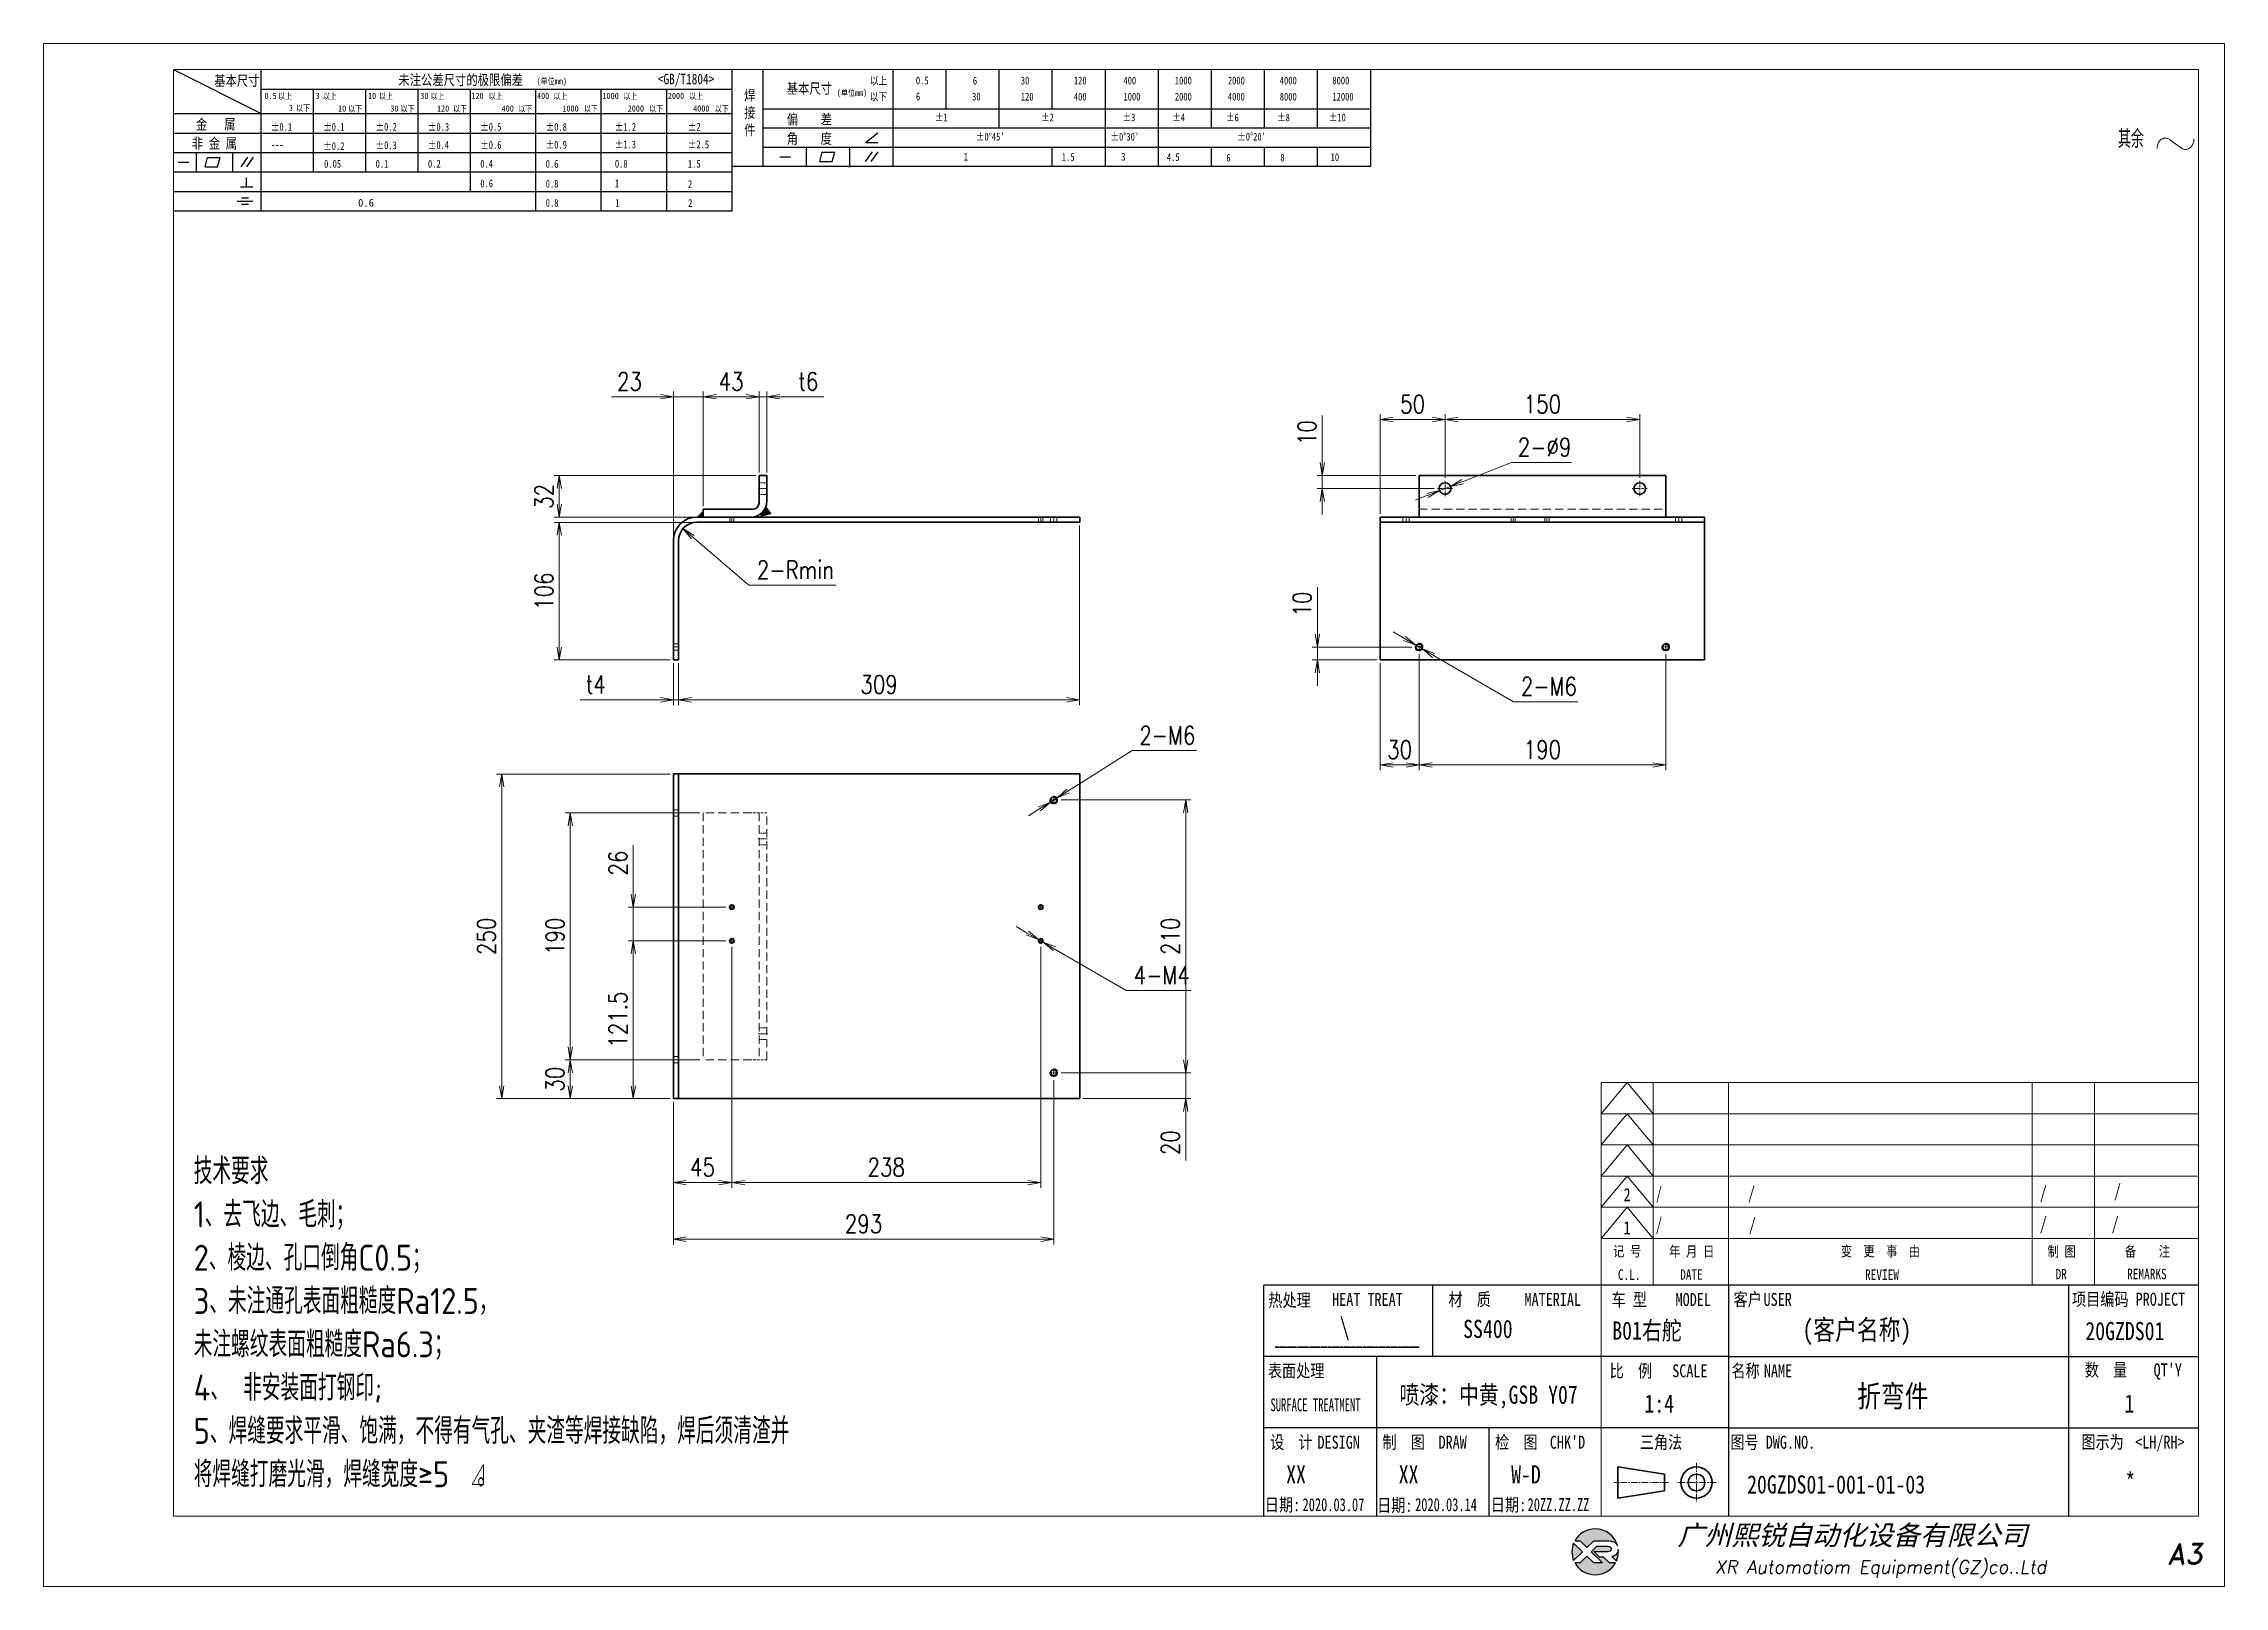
# Model space of a CAD drawing. Header units: millimetres. Extents: x 1333 to 78972, y -42879 to -5704.
# Drawn here: x 67454 to 69134, y -20114 to -18926 of the extents above; entities that cross this region are included whole.
import ezdxf
from ezdxf.enums import TextEntityAlignment as Align

# ---------------------------------------------------------------- set-up
doc = ezdxf.new("R2010")
doc.units = ezdxf.units.MM
doc.header["$LTSCALE"] = 0.5
for name, pattern in [('AM_ISO02W050x2', [3.75, 3, -0.75]), ('AM_ISO08W050x2', [9, 6, -0.75, 1.5, -0.75]), ('CENTER', [2, 1.25, -0.25, 0.25, -0.25]), ('DASHDOT', [18.5, 12, -3, 0.5, -3]), ('DASHED', [19.05, 12.7, -6.35]), ('DOT2', [0.125, 0, -0.125])]:
    doc.linetypes.add(name, pattern=pattern)
for name, color, linetype in [('DIM', 3, 'Continuous'), ('Drawing', 7, 'Continuous'), ('layer 1', 7, 'Continuous'), ('图号', 7, 'Continuous'), ('图名', 7, 'Continuous'), ('图框文字', 7, 'Continuous'), ('数量', 7, 'Continuous'), ('材质', 7, 'Continuous'), ('表面处理', 7, 'Continuous'), ('车型', 7, 'Continuous')]:
    doc.layers.add(name, color=color, linetype=linetype)
for name, color, linetype, lineweight in [('中心线', 2, 'AM_ISO08W050x2', 18), ('图框', 7, 'Continuous', 18), ('标注线', 3, 'Continuous', 18), ('热处理', 7, 'Continuous', 20), ('粗实线', 7, 'Continuous', 35), ('粗点划线', 6, 'AM_ISO08W050x2', 35), ('细实线', 3, 'Continuous', 18), ('虚线', 1, 'AM_ISO02W050x2', 18)]:
    doc.layers.add(name, color=color, linetype=linetype, lineweight=lineweight)
doc.layers.add('打印', color=7, linetype='Continuous', lineweight=15, plot=False)
doc.layers.add('打印-禁用', color=7, linetype='Continuous', lineweight=15, plot=False)
doc.styles.add('DIM', font='romans.shx', dxfattribs={"width": 0.8, "bigfont": 'bigfont.shx'})
doc.styles.add('STYLE1', font='')
doc.styles.add('国标', font='simfang.ttf', dxfattribs={"width": 0.8})
doc.styles.add('机械长仿宋', font='gbenor.shx', dxfattribs={"height": 1, "bigfont": 'gbcbig.shx'})
doc.styles.add('标题字', font='romand.shx', dxfattribs={"oblique": 10, "bigfont": 'bigfont.shx'})
doc.styles.get('STYLE1').set_extended_font_data('SimSun')
doc.dimstyles.new('XR 1-4', dxfattribs={"dimscale": 4, "dimtxt": 3.5, "dimasz": 2.5, "dimexe": 1, "dimexo": 0.625, "dimgap": 1.2, "dimtad": 1, "dimdsep": 46, "dimtxsty": 'DIM', "dimblk": 'OPEN', "dimcen": 0, "dimclrd": 8, "dimclre": 8, "dimclrt": 2, "dimazin": 2, "dimtfac": 0.5, "dimtmove": 0, "dimatfit": 3, "dimldrblk": 'OPEN', "dimfxl": 1, "dimtolj": 2, "dimlwd": 18, "dimlwe": 18, "dimarcsym": 0})
doc.dimstyles.new('XR 1-4$3', dxfattribs={"dimscale": 4, "dimtxt": 3.5, "dimasz": 2.5, "dimexe": 1, "dimexo": 0.625, "dimgap": 1.2, "dimtad": 1, "dimtoh": 1, "dimdsep": 46, "dimtxsty": 'DIM', "dimblk": 'OPEN', "dimcen": 0, "dimclrd": 8, "dimclre": 8, "dimclrt": 2, "dimazin": 2, "dimtfac": 0.5, "dimtmove": 0, "dimatfit": 3, "dimldrblk": 'OPEN', "dimfxl": 1, "dimtolj": 2, "dimlwd": 18, "dimlwe": 18, "dimarcsym": 0})
doc.dimstyles.new('XR 1-4$4', dxfattribs={"dimscale": 4, "dimtxt": 3.5, "dimasz": 2.5, "dimexe": 1, "dimexo": 0.625, "dimgap": 1.2, "dimtad": 1, "dimtoh": 1, "dimdsep": 46, "dimtxsty": 'DIM', "dimblk": 'OPEN', "dimcen": 0, "dimclrd": 8, "dimclre": 8, "dimclrt": 2, "dimazin": 2, "dimtfac": 0.5, "dimtmove": 0, "dimatfit": 3, "dimldrblk": 'OPEN', "dimfxl": 1, "dimtolj": 2, "dimlwd": 18, "dimlwe": 18, "dimarcsym": 0})

msp = doc.modelspace()

# ---------------------------------------------------------------- texts
at = {"layer": '图号', "color": 3, "style": '国标', "width": 0.8}
msp.add_text('20GZDS01-001-01-03', height=14, dxfattribs=at).set_placement((68766.494, -20042.574))
at = {"layer": '图名', "color": 3, "style": '国标', "width": 0.8}
msp.add_text('折弯件', height=16.8, dxfattribs=at).set_placement((68878.784, -19976.013), align=Align.CENTER)
at = {"layer": '图框文字', "color": 3, "style": '国标'}
for s, height, width, p in [('/', 10, 0.705904, (68696.216, -19816.179)), ('/', 10, 0.8, (68767.157, -19816.179)), ('/', 10, 0.8, (68991.977, -19815.784)), ('/', 10, 0.8, (69049.157, -19814.301)), ('2', 10, 0.8, (68671.287, -19817.442)), ('1', 10, 0.8, (68671.244, -19842.882)), ('/', 10, 0.705904, (68696.216, -19840.179)), ('/', 10, 0.8, (68767.845, -19840.518)), ('/', 10, 0.8, (68991.977, -19839.784)), ('/', 10, 0.8, (69047.303, -19839.741)), ('    (客户名称)', 15.4, 0.8, (68775.556, -19924.144)), ('20GZDS01', 14, 0.8, (69027.045, -19924.427)), ('1:4', 14, 0.8, (68687.379, -19980.335)), ('XX', 14, 0.8, (68411.368, -20034.801)), ('XX', 14, 0.8, (68498.088, -20034.801)), ('W-D', 14, 0.8, (68584.728, -20034.801)), ('2020.03.07', 10, 0.7, (68424.028, -20056.147)), ('2020.03.14', 10, 0.7, (68510.748, -20056.147)), ('20ZZ.ZZ.ZZ', 10, 0.7, (68597.388, -20056.147))]:
    msp.add_text(s, height=height, dxfattribs=dict(at, width=width)).set_placement(p)
at = {"layer": '图框文字', "color": 3, "style": '国标', "width": 0.8}
msp.add_text('*', height=14, dxfattribs=at).set_placement((69061.663, -20040.402), align=Align.CENTER)
at = {"layer": '数量', "color": 3, "style": '国标', "width": 0.8}
msp.add_text('1', height=14, dxfattribs=at).set_placement((69061.048, -19980.274), align=Align.CENTER)
at = {"layer": '材质', "color": 3, "style": '国标', "width": 0.8}
msp.add_text('SS400', height=14, dxfattribs=at).set_placement((68566.809, -19922.788), align=Align.CENTER)
at = {"layer": '标注线', "color": 2, "insert": (67569.828, -20038.344), "char_height": 20, "width": 459.29844, "attachment_point": 7, "style": '机械长仿宋'}
msp.add_mtext('\\A2;技术要求\\P1、去飞边、毛刺；\\P2、棱边、孔口倒角C0.5；\\P3、未注通孔表面粗糙度Ra12.5，\\P未注螺纹表面粗糙度Ra6.3；\\P{\\A0;4、\\C3; \\C2;非安装面打钢印;\\P5、}焊缝要求平滑、饱满，不得有气孔、夹渣等焊接缺陷，焊后须清渣并将焊缝打磨光滑，焊缝宽度≥5  {\\A0;。}', dxfattribs=at)
at = {"layer": '热处理', "color": 3, "style": '国标', "width": 0.8}
msp.add_text('\\', height=14, dxfattribs=at).set_placement((68456.495, -19921.282), align=Align.CENTER)
at = {"layer": '表面处理', "color": 3, "style": '国标', "width": 0.8}
msp.add_text('喷漆：中黄,GSB Y07', height=14, dxfattribs=at).set_placement((68567.376, -19973.494), align=Align.CENTER)
at = {"layer": '车型', "color": 3, "style": '国标', "width": 0.8}
msp.add_text('B01右舵', height=14, dxfattribs=at).set_placement((68662.597, -19924.083))

# ---------------------------------------------------------------- blocks, each defined once
blk = doc.blocks.new('XR')
at = {"true_color": 0xfc8000}
h = blk.add_hatch(color=30, dxfattribs=at)
h.set_gradient(color1=(252, 128, 0), rotation=240, one_color=1, tint=1, name='INVCURVED')
edge = h.paths.add_edge_path()
edge.add_spline(control_points=[(-434.18, -5928.47), (-433.9, -5928.74), (-433.63, -5929.01), (-433.63, -5929.01), (-433.63, -5929.01), (-433.63, -5929.01), (-433.36, -5928.74), (-433.09, -5928.47)], knot_values=[0.5625, 0.5625, 0.5625, 0.5625, 0.625, 0.625, 0.625, 0.625, 0.6875, 0.6875, 0.6875, 0.6875], degree=3, periodic=0)
edge.add_spline(control_points=[(-433.09, -5928.47), (-432.82, -5928.2), (-432.54, -5927.93), (-432.54, -5927.93), (-432.54, -5927.93), (-432.54, -5927.93), (-432.04, -5927.93), (-431.53, -5927.93)], knot_values=[0.4375, 0.4375, 0.4375, 0.4375, 0.5, 0.5, 0.5, 0.5, 0.5625, 0.5625, 0.5625, 0.5625], degree=3, periodic=0)
edge.add_spline(control_points=[(-431.53, -5927.93), (-431.03, -5927.93), (-430.52, -5927.93), (-430.52, -5927.93), (-430.52, -5927.93), (-430, -5927.93), (-429.43, -5927.96), (-429.01, -5928.33)], knot_values=[0.25, 0.25, 0.25, 0.25, 0.3125, 0.3125, 0.3125, 0.3125, 0.4375, 0.4375, 0.4375, 0.4375], degree=3, periodic=0)
edge.add_spline(control_points=[(-429.01, -5928.33), (-428.88, -5928.44), (-428.78, -5928.59), (-428.71, -5928.75)], knot_values=[0.125, 0.125, 0.125, 0.125, 0.25, 0.25, 0.25, 0.25], degree=3, periodic=0)
edge.add_spline(control_points=[(-428.71, -5928.75), (-429.13, -5927.18), (-430.58, -5926.02), (-432.31, -5926.02)], knot_values=[0, 0, 0, 0, 0.125, 0.125, 0.125, 0.125], degree=3, periodic=0)
edge.add_spline(control_points=[(-432.31, -5926.02), (-433.72, -5926.02), (-434.94, -5926.79), (-435.58, -5927.93)], knot_values=[0.875, 0.875, 0.875, 0.875, 1, 1, 1, 1], degree=3, periodic=0)
edge.add_spline(control_points=[(-435.58, -5927.93), (-435.58, -5927.93), (-434.72, -5927.93), (-434.72, -5927.93), (-434.72, -5927.93), (-434.72, -5927.93), (-434.45, -5928.2), (-434.18, -5928.47)], knot_values=[0.6875, 0.6875, 0.6875, 0.6875, 0.8125, 0.8125, 0.8125, 0.8125, 0.875, 0.875, 0.875, 0.875], degree=3, periodic=0)
edge = h.paths.add_edge_path()
edge.add_spline(control_points=[(-434.79, -5929.26), (-435.04, -5929.02), (-435.34, -5928.72), (-435.54, -5928.53)], knot_values=[0.562504, 0.562504, 0.562504, 0.562504, 0.656252, 0.656252, 0.656252, 0.656252], degree=3, periodic=0)
edge.add_spline(control_points=[(-435.54, -5928.53), (-435.67, -5928.4), (-435.76, -5928.31), (-435.76, -5928.31), (-435.76, -5928.31), (-435.94, -5928.74), (-436.03, -5929.21), (-436.03, -5929.71)], knot_values=[0.25, 0.25, 0.25, 0.25, 0.312504, 0.312504, 0.312504, 0.312504, 0.562504, 0.562504, 0.562504, 0.562504], degree=3, periodic=0)
edge.add_spline(control_points=[(-436.03, -5929.71), (-436.03, -5930.2), (-435.94, -5930.67), (-435.76, -5931.1), (-435.76, -5931.1), (-435.4, -5930.75), (-435.05, -5930.4)], knot_values=[0.874998, 0.874998, 0.874998, 0.874998, 1.124998, 1.124998, 1.124998, 1.25, 1.25, 1.25, 1.25], degree=3, periodic=0)
edge.add_spline(control_points=[(-435.05, -5930.4), (-434.7, -5930.05), (-434.34, -5929.71), (-434.34, -5929.71), (-434.34, -5929.71), (-434.34, -5929.71), (-434.34, -5929.71), (-434.34, -5929.71)], knot_values=[0.749878, 0.749878, 0.749878, 0.749878, 0.874875, 0.874875, 0.874875, 0.874875, 0.874998, 0.874998, 0.874998, 0.874998], degree=3, periodic=0)
edge.add_spline(control_points=[(-434.34, -5929.71), (-434.34, -5929.71), (-434.34, -5929.71), (-434.34, -5929.71)], knot_values=[0.749634, 0.749634, 0.749634, 0.749634, 0.749817, 0.749817, 0.749817, 0.749817], degree=3, periodic=0)
edge.add_spline(control_points=[(-434.35, -5929.7), (-434.35, -5929.7), (-434.35, -5929.7), (-434.35, -5929.7)], knot_values=[0.738281, 0.738281, 0.738281, 0.738281, 0.742188, 0.742188, 0.742188, 0.742188], degree=3, periodic=0)
edge.add_spline(control_points=[(-434.35, -5929.7), (-434.36, -5929.69), (-434.37, -5929.68), (-434.38, -5929.67)], knot_values=[0.726563, 0.726563, 0.726563, 0.726563, 0.738281, 0.738281, 0.738281, 0.738281], degree=3, periodic=0)
edge.add_spline(control_points=[(-434.38, -5929.67), (-434.38, -5929.66), (-434.39, -5929.65), (-434.4, -5929.65)], knot_values=[0.718751, 0.718751, 0.718751, 0.718751, 0.726563, 0.726563, 0.726563, 0.726563], degree=3, periodic=0)
edge.add_spline(control_points=[(-434.4, -5929.65), (-434.42, -5929.63), (-434.45, -5929.6), (-434.47, -5929.58)], knot_values=[0.703126, 0.703126, 0.703126, 0.703126, 0.718751, 0.718751, 0.718751, 0.718751], degree=3, periodic=0)
edge.add_spline(control_points=[(-434.47, -5929.58), (-434.5, -5929.55), (-434.53, -5929.52), (-434.56, -5929.49)], knot_values=[0.687501, 0.687501, 0.687501, 0.687501, 0.703126, 0.703126, 0.703126, 0.703126], degree=3, periodic=0)
edge.add_spline(control_points=[(-434.56, -5929.49), (-434.63, -5929.42), (-434.71, -5929.35), (-434.79, -5929.26)], knot_values=[0.656252, 0.656252, 0.656252, 0.656252, 0.687501, 0.687501, 0.687501, 0.687501], degree=3, periodic=0)
at = {"true_color": 0x0348ff}
h = blk.add_hatch(color=160, dxfattribs=at)
h.set_gradient(color1=(3, 72, 255), color2=(0, 41, 153), one_color=1, tint=0.3, name='HEMISPHERICAL')
edge = h.paths.add_edge_path()
edge.add_spline(control_points=[(-432.54, -5929.67), (-432.26, -5929.95), (-431.94, -5930.23), (-431.66, -5930.51), (-431.66, -5930.51), (-431.66, -5930.51), (-431.66, -5930.51), (-431.66, -5930.51)], knot_values=[0.736842, 0.736842, 0.736842, 0.736842, 0.789474, 0.789474, 0.789474, 0.789474, 0.802633, 0.802633, 0.802633, 0.802633], degree=3, periodic=0)
edge.add_spline(control_points=[(-431.66, -5930.51), (-431.65, -5930.51), (-431.65, -5930.52), (-431.65, -5930.52)], knot_values=[0.802633, 0.802633, 0.802633, 0.802633, 0.815791, 0.815791, 0.815791, 0.815791], degree=3, periodic=0)
edge.add_spline(control_points=[(-431.65, -5930.52), (-431.64, -5930.53), (-431.64, -5930.53), (-431.64, -5930.53)], knot_values=[0.815791, 0.815791, 0.815791, 0.815791, 0.82237, 0.82237, 0.82237, 0.82237], degree=3, periodic=0)
edge.add_spline(control_points=[(-431.64, -5930.53), (-431.64, -5930.53), (-431.64, -5930.53), (-431.63, -5930.54)], knot_values=[0.82237, 0.82237, 0.82237, 0.82237, 0.828949, 0.828949, 0.828949, 0.828949], degree=3, periodic=0)
edge.add_spline(control_points=[(-431.63, -5930.54), (-431.63, -5930.54), (-431.63, -5930.54), (-431.63, -5930.54), (-431.63, -5930.54), (-431.63, -5930.54), (-431.59, -5930.54), (-431.52, -5930.54)], knot_values=[0.841901, 0.841901, 0.841901, 0.841901, 0.842105, 0.842105, 0.842105, 0.842105, 0.855264, 0.855264, 0.855264, 0.855264], degree=3, periodic=0)
edge.add_spline(control_points=[(-431.52, -5930.54), (-431.46, -5930.54), (-431.38, -5930.54), (-431.3, -5930.54)], knot_values=[0.855264, 0.855264, 0.855264, 0.855264, 0.868422, 0.868422, 0.868422, 0.868422], degree=3, periodic=0)
edge.add_spline(control_points=[(-431.3, -5930.54), (-431.26, -5930.54), (-431.22, -5930.54), (-431.18, -5930.54)], knot_values=[0.868422, 0.868422, 0.868422, 0.868422, 0.875, 0.875, 0.875, 0.875], degree=3, periodic=0)
edge.add_spline(control_points=[(-431.18, -5930.54), (-431.14, -5930.54), (-431.1, -5930.54), (-431.07, -5930.54)], knot_values=[0.875, 0.875, 0.875, 0.875, 0.881579, 0.881579, 0.881579, 0.881579], degree=3, periodic=0)
edge.add_spline(control_points=[(-431.07, -5930.54), (-431.05, -5930.54), (-431.04, -5930.54), (-431.03, -5930.54)], knot_values=[0.881579, 0.881579, 0.881579, 0.881579, 0.884869, 0.884869, 0.884869, 0.884869], degree=3, periodic=0)
edge.add_spline(control_points=[(-431.03, -5930.54), (-431.02, -5930.54), (-431, -5930.54), (-431, -5930.54)], knot_values=[0.884869, 0.884869, 0.884869, 0.884869, 0.888158, 0.888158, 0.888158, 0.888158], degree=3, periodic=0)
edge.add_spline(control_points=[(-431, -5930.54), (-430.99, -5930.54), (-430.99, -5930.54), (-430.98, -5930.54)], knot_values=[0.888158, 0.888158, 0.888158, 0.888158, 0.889803, 0.889803, 0.889803, 0.889803], degree=3, periodic=0)
edge.add_spline(control_points=[(-430.98, -5930.54), (-430.98, -5930.54), (-430.98, -5930.54), (-430.97, -5930.54)], knot_values=[0.889803, 0.889803, 0.889803, 0.889803, 0.891447, 0.891447, 0.891447, 0.891447], degree=3, periodic=0)
edge.add_spline(control_points=[(-430.97, -5930.54), (-430.97, -5930.54), (-430.97, -5930.54), (-430.97, -5930.54)], knot_values=[0.891447, 0.891447, 0.891447, 0.891447, 0.89227, 0.89227, 0.89227, 0.89227], degree=3, periodic=0)
edge.add_spline(control_points=[(-430.97, -5930.54), (-430.97, -5930.54), (-430.97, -5930.54), (-430.97, -5930.54)], knot_values=[0.89227, 0.89227, 0.89227, 0.89227, 0.893092, 0.893092, 0.893092, 0.893092], degree=3, periodic=0)
edge.add_spline(control_points=[(-430.97, -5930.54), (-430.97, -5930.54), (-430.97, -5930.54), (-430.97, -5930.54)], knot_values=[0.893092, 0.893092, 0.893092, 0.893092, 0.893503, 0.893503, 0.893503, 0.893503], degree=3, periodic=0)
edge.add_spline(control_points=[(-430.97, -5930.54), (-430.97, -5930.54), (-430.97, -5930.54), (-430.97, -5930.54)], knot_values=[0.893503, 0.893503, 0.893503, 0.893503, 0.893914, 0.893914, 0.893914, 0.893914], degree=3, periodic=0)
edge.add_spline(control_points=[(-430.97, -5930.54), (-430.97, -5930.54), (-430.97, -5930.54), (-430.97, -5930.54)], knot_values=[0.893914, 0.893914, 0.893914, 0.893914, 0.89412, 0.89412, 0.89412, 0.89412], degree=3, periodic=0)
edge.add_spline(control_points=[(-430.97, -5930.54), (-430.97, -5930.54), (-430.97, -5930.54), (-430.97, -5930.54)], knot_values=[0.89412, 0.89412, 0.89412, 0.89412, 0.894326, 0.894326, 0.894326, 0.894326], degree=3, periodic=0)
edge.add_spline(control_points=[(-430.97, -5930.54), (-430.97, -5930.54), (-430.97, -5930.54), (-430.97, -5930.54)], knot_values=[0.894428, 0.894428, 0.894428, 0.894428, 0.894531, 0.894531, 0.894531, 0.894531], degree=3, periodic=0)
edge.add_spline(control_points=[(-430.97, -5930.54), (-430.97, -5930.54), (-430.97, -5930.54), (-430.97, -5930.54)], knot_values=[0.894531, 0.894531, 0.894531, 0.894531, 0.894583, 0.894583, 0.894583, 0.894583], degree=3, periodic=0)
edge.add_spline(control_points=[(-430.97, -5930.54), (-430.97, -5930.54), (-430.97, -5930.54), (-430.97, -5930.54), (-430.97, -5930.54), (-430.97, -5930.54), (-430.73, -5930.78), (-430.49, -5931.01)], knot_values=[0.894685, 0.894685, 0.894685, 0.894685, 0.894737, 0.894737, 0.894737, 0.894737, 0.921052, 0.921052, 0.921052, 0.921052], degree=3, periodic=0)
edge.add_spline(control_points=[(-430.49, -5931.01), (-430.26, -5931.24), (-430.02, -5931.48), (-430.02, -5931.48)], knot_values=[0.921052, 0.921052, 0.921052, 0.921052, 0.947368, 0.947368, 0.947368, 0.947368], degree=3, periodic=0)
edge.add_spline(control_points=[(-430.02, -5931.48), (-430.02, -5931.48), (-430.02, -5931.48), (-430.02, -5931.48)], knot_values=[0.947522, 0.947522, 0.947522, 0.947522, 0.947573, 0.947573, 0.947573, 0.947573], degree=3, periodic=0)
edge.add_spline(control_points=[(-430.02, -5931.48), (-430.02, -5931.48), (-430.02, -5931.48), (-430.02, -5931.48)], knot_values=[0.947573, 0.947573, 0.947573, 0.947573, 0.947676, 0.947676, 0.947676, 0.947676], degree=3, periodic=0)
edge.add_spline(control_points=[(-430.02, -5931.48), (-430.02, -5931.48), (-430.02, -5931.48), (-430.02, -5931.48)], knot_values=[0.947676, 0.947676, 0.947676, 0.947676, 0.947779, 0.947779, 0.947779, 0.947779], degree=3, periodic=0)
edge.add_spline(control_points=[(-430.02, -5931.48), (-430.02, -5931.48), (-430.02, -5931.48), (-430.02, -5931.48)], knot_values=[0.947779, 0.947779, 0.947779, 0.947779, 0.947984, 0.947984, 0.947984, 0.947984], degree=3, periodic=0)
edge.add_spline(control_points=[(-430.02, -5931.48), (-430.02, -5931.48), (-430.02, -5931.48), (-430.02, -5931.48)], knot_values=[0.947984, 0.947984, 0.947984, 0.947984, 0.94819, 0.94819, 0.94819, 0.94819], degree=3, periodic=0)
edge.add_spline(control_points=[(-430.02, -5931.48), (-430.02, -5931.48), (-430.02, -5931.48), (-430.02, -5931.48)], knot_values=[0.94819, 0.94819, 0.94819, 0.94819, 0.948601, 0.948601, 0.948601, 0.948601], degree=3, periodic=0)
edge.add_spline(control_points=[(-430.02, -5931.48), (-430.02, -5931.48), (-430.02, -5931.48), (-430.02, -5931.48)], knot_values=[0.948601, 0.948601, 0.948601, 0.948601, 0.949012, 0.949012, 0.949012, 0.949012], degree=3, periodic=0)
edge.add_spline(control_points=[(-430.02, -5931.48), (-430.02, -5931.48), (-430.01, -5931.48), (-430.01, -5931.48)], knot_values=[0.949012, 0.949012, 0.949012, 0.949012, 0.949834, 0.949834, 0.949834, 0.949834], degree=3, periodic=0)
edge.add_spline(control_points=[(-430.01, -5931.48), (-430.01, -5931.48), (-430.01, -5931.48), (-430.01, -5931.48)], knot_values=[0.949834, 0.949834, 0.949834, 0.949834, 0.950657, 0.950657, 0.950657, 0.950657], degree=3, periodic=0)
edge.add_spline(control_points=[(-430.01, -5931.48), (-430.01, -5931.48), (-430, -5931.48), (-430, -5931.48)], knot_values=[0.950657, 0.950657, 0.950657, 0.950657, 0.952301, 0.952301, 0.952301, 0.952301], degree=3, periodic=0)
edge.add_spline(control_points=[(-430, -5931.48), (-429.99, -5931.48), (-429.98, -5931.48), (-429.98, -5931.48)], knot_values=[0.952301, 0.952301, 0.952301, 0.952301, 0.953946, 0.953946, 0.953946, 0.953946], degree=3, periodic=0)
edge.add_spline(control_points=[(-429.98, -5931.48), (-429.96, -5931.48), (-429.95, -5931.48), (-429.93, -5931.48)], knot_values=[0.953946, 0.953946, 0.953946, 0.953946, 0.957236, 0.957236, 0.957236, 0.957236], degree=3, periodic=0)
edge.add_spline(control_points=[(-429.93, -5931.48), (-429.91, -5931.48), (-429.89, -5931.48), (-429.87, -5931.48)], knot_values=[0.957236, 0.957236, 0.957236, 0.957236, 0.960525, 0.960525, 0.960525, 0.960525], degree=3, periodic=0)
edge.add_spline(control_points=[(-429.87, -5931.48), (-429.82, -5931.48), (-429.77, -5931.48), (-429.71, -5931.48)], knot_values=[0.960525, 0.960525, 0.960525, 0.960525, 0.967104, 0.967104, 0.967104, 0.967104], degree=3, periodic=0)
edge.add_spline(control_points=[(-429.71, -5931.48), (-429.65, -5931.48), (-429.59, -5931.48), (-429.53, -5931.48)], knot_values=[0.967104, 0.967104, 0.967104, 0.967104, 0.973683, 0.973683, 0.973683, 0.973683], degree=3, periodic=0)
edge.add_spline(control_points=[(-429.53, -5931.48), (-429.41, -5931.48), (-429.29, -5931.48), (-429.19, -5931.48)], knot_values=[0.973683, 0.973683, 0.973683, 0.973683, 0.98684, 0.98684, 0.98684, 0.98684], degree=3, periodic=0)
edge.add_spline(control_points=[(-429.19, -5931.48), (-429.1, -5931.48), (-429.04, -5931.48), (-429.04, -5931.48), (-429.67, -5932.62), (-430.9, -5933.39), (-432.31, -5933.39)], knot_values=[0.98684, 0.98684, 0.98684, 0.98684, 1, 1, 1, 1.052632, 1.052632, 1.052632, 1.052632], degree=3, periodic=0)
edge.add_spline(control_points=[(-432.31, -5933.39), (-433.72, -5933.39), (-434.94, -5932.62), (-435.58, -5931.48), (-435.58, -5931.48), (-435.58, -5931.48), (-435.36, -5931.48), (-435.15, -5931.48)], knot_values=[0.052632, 0.052632, 0.052632, 0.052632, 0.105263, 0.105263, 0.105263, 0.105263, 0.131579, 0.131579, 0.131579, 0.131579], degree=3, periodic=0)
edge.add_spline(control_points=[(-435.15, -5931.48), (-434.93, -5931.48), (-434.72, -5931.48), (-434.72, -5931.48), (-434.72, -5931.48), (-434.72, -5931.48), (-434.45, -5931.21), (-434.18, -5930.94)], knot_values=[0.131579, 0.131579, 0.131579, 0.131579, 0.157895, 0.157895, 0.157895, 0.157895, 0.184211, 0.184211, 0.184211, 0.184211], degree=3, periodic=0)
edge.add_spline(control_points=[(-434.18, -5930.94), (-433.9, -5930.67), (-433.63, -5930.4), (-433.63, -5930.4), (-433.63, -5930.4), (-433.63, -5930.4), (-433.36, -5930.67), (-433.09, -5930.94)], knot_values=[0.184211, 0.184211, 0.184211, 0.184211, 0.210526, 0.210526, 0.210526, 0.210526, 0.236842, 0.236842, 0.236842, 0.236842], degree=3, periodic=0)
edge.add_spline(control_points=[(-433.09, -5930.94), (-432.82, -5931.21), (-432.54, -5931.48), (-432.54, -5931.48), (-432.54, -5931.48), (-432.54, -5931.48), (-432.19, -5931.48), (-431.83, -5931.48)], knot_values=[0.236842, 0.236842, 0.236842, 0.236842, 0.263158, 0.263158, 0.263158, 0.263158, 0.289474, 0.289474, 0.289474, 0.289474], degree=3, periodic=0)
edge.add_spline(control_points=[(-431.83, -5931.48), (-431.48, -5931.48), (-431.12, -5931.48), (-431.12, -5931.48), (-431.12, -5931.48), (-431.12, -5931.48), (-431.57, -5931.03), (-432.02, -5930.59)], knot_values=[0.289474, 0.289474, 0.289474, 0.289474, 0.315789, 0.315789, 0.315789, 0.315789, 0.342105, 0.342105, 0.342105, 0.342105], degree=3, periodic=0)
edge.add_spline(control_points=[(-432.02, -5930.59), (-432.47, -5930.15), (-432.92, -5929.71), (-432.92, -5929.71), (-432.92, -5929.71), (-432.92, -5929.71), (-432.71, -5929.5), (-432.5, -5929.29)], knot_values=[0.342105, 0.342105, 0.342105, 0.342105, 0.368421, 0.368421, 0.368421, 0.368421, 0.394737, 0.394737, 0.394737, 0.394737], degree=3, periodic=0)
edge.add_spline(control_points=[(-432.5, -5929.29), (-432.3, -5929.09), (-432.09, -5928.88), (-432.09, -5928.88)], knot_values=[0.394737, 0.394737, 0.394737, 0.394737, 0.421053, 0.421053, 0.421053, 0.421053], degree=3, periodic=0)
edge.add_spline(control_points=[(-432.09, -5928.88), (-432.09, -5928.88), (-432.06, -5928.86), (-432.06, -5928.86)], knot_values=[0.421053, 0.421053, 0.421053, 0.421053, 0.473684, 0.473684, 0.473684, 0.473684], degree=3, periodic=0)
edge.add_spline(control_points=[(-432.06, -5928.86), (-432.06, -5928.86), (-432.06, -5928.86), (-432.06, -5928.86), (-432.06, -5928.86), (-432.06, -5928.86), (-430.4, -5928.86), (-430.26, -5928.86)], knot_values=[0.473684, 0.473684, 0.473684, 0.473684, 0.473684, 0.473684, 0.473684, 0.473684, 0.526316, 0.526316, 0.526316, 0.526316], degree=3, periodic=0)
edge.add_spline(control_points=[(-430.26, -5928.86), (-429.54, -5928.86), (-429.62, -5929.4), (-429.83, -5929.55)], knot_values=[0.526316, 0.526316, 0.526316, 0.526316, 0.578947, 0.578947, 0.578947, 0.578947], degree=3, periodic=0)
edge.add_spline(control_points=[(-429.83, -5929.55), (-429.94, -5929.62), (-430.08, -5929.65), (-430.26, -5929.65), (-430.26, -5929.65), (-430.26, -5929.65), (-430.48, -5929.65), (-430.71, -5929.66)], knot_values=[0.578947, 0.578947, 0.578947, 0.578947, 0.631579, 0.631579, 0.631579, 0.631579, 0.657895, 0.657895, 0.657895, 0.657895], degree=3, periodic=0)
edge.add_spline(control_points=[(-430.71, -5929.66), (-430.93, -5929.66), (-431.15, -5929.67), (-431.15, -5929.67), (-431.15, -5929.67), (-431.15, -5929.67), (-432.54, -5929.67), (-432.54, -5929.67)], knot_values=[0.657895, 0.657895, 0.657895, 0.657895, 0.684211, 0.684211, 0.684211, 0.684211, 0.736842, 0.736842, 0.736842, 0.736842], degree=3, periodic=0)
edge = h.paths.add_edge_path()
edge.add_spline(control_points=[(-428.6, -5929.32), (-428.61, -5929.67), (-428.76, -5930), (-429.06, -5930.22)], knot_values=[0.8, 0.8, 0.8, 0.8, 1, 1, 1, 1], degree=3, periodic=0)
edge.add_spline(control_points=[(-429.06, -5930.22), (-429.22, -5930.34), (-429.41, -5930.43), (-429.61, -5930.48)], knot_values=[0.6, 0.6, 0.6, 0.6, 0.8, 0.8, 0.8, 0.8], degree=3, periodic=0)
edge.add_spline(control_points=[(-429.61, -5930.48), (-429.61, -5930.48), (-428.9, -5931.19), (-428.9, -5931.19), (-428.9, -5931.19), (-428.69, -5930.73), (-428.58, -5930.23), (-428.58, -5929.71)], knot_values=[0.2, 0.2, 0.2, 0.2, 0.4, 0.4, 0.4, 0.4, 0.6, 0.6, 0.6, 0.6], degree=3, periodic=0)
edge.add_spline(control_points=[(-428.58, -5929.71), (-428.58, -5929.58), (-428.59, -5929.45), (-428.6, -5929.32)], knot_values=[0, 0, 0, 0, 0.2, 0.2, 0.2, 0.2], degree=3, periodic=0)
at = {"layer": 'layer 1', "color": 30}
for points, knots in [([(-435.76, -5931.1), (-435.94, -5930.67), (-436.03, -5930.2), (-436.03, -5929.71), (-436.03, -5929.71), (-436.03, -5929.21), (-435.94, -5928.74), (-435.76, -5928.31), (-435.76, -5928.31), (-435.76, -5928.31), (-434.34, -5929.71), (-434.34, -5929.71), (-434.34, -5929.71), (-434.34, -5929.71), (-435.76, -5931.1), (-435.76, -5931.1)], [0, 0, 0, 0, 0.25, 0.25, 0.25, 0.25, 0.5, 0.5, 0.5, 0.5, 0.75, 0.75, 0.75, 0.75, 1, 1, 1, 1]), ([(-432.31, -5926.02), (-430.58, -5926.02), (-429.13, -5927.18), (-428.71, -5928.75), (-428.71, -5928.75), (-428.78, -5928.59), (-428.88, -5928.44), (-429.01, -5928.33), (-429.01, -5928.33), (-429.43, -5927.96), (-430, -5927.93), (-430.52, -5927.93), (-430.52, -5927.93), (-430.52, -5927.93), (-432.54, -5927.93), (-432.54, -5927.93), (-432.54, -5927.93), (-432.54, -5927.93), (-433.63, -5929.01), (-433.63, -5929.01), (-433.63, -5929.01), (-433.63, -5929.01), (-434.72, -5927.93), (-434.72, -5927.93), (-434.72, -5927.93), (-434.72, -5927.93), (-435.58, -5927.93), (-435.58, -5927.93), (-435.58, -5927.93), (-434.94, -5926.79), (-433.72, -5926.02), (-432.31, -5926.02)], [0, 0, 0, 0, 0.125, 0.125, 0.125, 0.125, 0.25, 0.25, 0.25, 0.25, 0.375, 0.375, 0.375, 0.375, 0.5, 0.5, 0.5, 0.5, 0.625, 0.625, 0.625, 0.625, 0.75, 0.75, 0.75, 0.75, 0.875, 0.875, 0.875, 0.875, 1, 1, 1, 1])]:
    blk.add_open_spline(points, degree=3, knots=knots, dxfattribs=at)
at = {"layer": 'layer 1', "color": 154}
for points, knots in [([(-429.04, -5931.48), (-429.67, -5932.62), (-430.9, -5933.39), (-432.31, -5933.39), (-432.31, -5933.39), (-433.72, -5933.39), (-434.94, -5932.62), (-435.58, -5931.48), (-435.58, -5931.48), (-435.58, -5931.48), (-434.72, -5931.48), (-434.72, -5931.48), (-434.72, -5931.48), (-434.72, -5931.48), (-433.63, -5930.4), (-433.63, -5930.4), (-433.63, -5930.4), (-433.63, -5930.4), (-432.54, -5931.48), (-432.54, -5931.48), (-432.54, -5931.48), (-432.54, -5931.48), (-431.12, -5931.48), (-431.12, -5931.48), (-431.12, -5931.48), (-431.12, -5931.48), (-432.92, -5929.71), (-432.92, -5929.71), (-432.92, -5929.71), (-432.92, -5929.71), (-432.09, -5928.88), (-432.09, -5928.88), (-432.09, -5928.88), (-432.09, -5928.88), (-432.06, -5928.86), (-432.06, -5928.86), (-432.06, -5928.86), (-432.06, -5928.86), (-430.4, -5928.86), (-430.26, -5928.86), (-430.26, -5928.86), (-429.54, -5928.86), (-429.62, -5929.4), (-429.83, -5929.55), (-429.83, -5929.55), (-429.94, -5929.62), (-430.08, -5929.65), (-430.26, -5929.65), (-430.26, -5929.65), (-430.26, -5929.65), (-431.15, -5929.67), (-431.15, -5929.67), (-431.15, -5929.67), (-431.15, -5929.67), (-432.54, -5929.67), (-432.54, -5929.67), (-432.54, -5929.67), (-432.26, -5929.95), (-431.94, -5930.23), (-431.66, -5930.51), (-431.66, -5930.51), (-431.66, -5930.51), (-431.63, -5930.54), (-431.63, -5930.54), (-431.63, -5930.54), (-431.63, -5930.54), (-430.97, -5930.54), (-430.97, -5930.54), (-430.97, -5930.54), (-430.97, -5930.54), (-430.02, -5931.48), (-430.02, -5931.48), (-430.02, -5931.48), (-430.02, -5931.48), (-429.04, -5931.48), (-429.04, -5931.48)], [0, 0, 0, 0, 0.052632, 0.052632, 0.052632, 0.052632, 0.105263, 0.105263, 0.105263, 0.105263, 0.157895, 0.157895, 0.157895, 0.157895, 0.210526, 0.210526, 0.210526, 0.210526, 0.263158, 0.263158, 0.263158, 0.263158, 0.315789, 0.315789, 0.315789, 0.315789, 0.368421, 0.368421, 0.368421, 0.368421, 0.421053, 0.421053, 0.421053, 0.421053, 0.473684, 0.473684, 0.473684, 0.473684, 0.526316, 0.526316, 0.526316, 0.526316, 0.578947, 0.578947, 0.578947, 0.578947, 0.631579, 0.631579, 0.631579, 0.631579, 0.684211, 0.684211, 0.684211, 0.684211, 0.736842, 0.736842, 0.736842, 0.736842, 0.789474, 0.789474, 0.789474, 0.789474, 0.842105, 0.842105, 0.842105, 0.842105, 0.894737, 0.894737, 0.894737, 0.894737, 0.947368, 0.947368, 0.947368, 0.947368, 1, 1, 1, 1]), ([(-428.6, -5929.32), (-428.59, -5929.45), (-428.58, -5929.58), (-428.58, -5929.71), (-428.58, -5929.71), (-428.58, -5930.23), (-428.69, -5930.73), (-428.9, -5931.19), (-428.9, -5931.19), (-428.9, -5931.19), (-429.61, -5930.48), (-429.61, -5930.48), (-429.61, -5930.48), (-429.41, -5930.43), (-429.22, -5930.34), (-429.06, -5930.22), (-429.06, -5930.22), (-428.76, -5930), (-428.61, -5929.67), (-428.6, -5929.32)], [0, 0, 0, 0, 0.2, 0.2, 0.2, 0.2, 0.4, 0.4, 0.4, 0.4, 0.6, 0.6, 0.6, 0.6, 0.8, 0.8, 0.8, 0.8, 1, 1, 1, 1])]:
    blk.add_open_spline(points, degree=3, knots=knots, dxfattribs=at)
blk = doc.blocks.new('GZDEH零件A3图框V01版')
at = {"layer": '中心线', "color": 1, "linetype": 'CENTER', "lineweight": 5, "ltscale": 2}
for p, q in [((3175.82, -1822.66), (3175.82, -1830.26)), ((3170.49, -1826.46), (3159.89, -1826.46)), ((3179.62, -1826.46), (3172.02, -1826.46))]:
    blk.add_line(p, q, dxfattribs=at)
at = {"layer": '图框', "linetype": 'Continuous'}
for p, q in [((2882.49, -1554.46), (2882.49, -1832.96)), ((3272.49, -1554.46), (2882.49, -1554.46)), ((3272.49, -1832.96), (3272.49, -1554.46)), ((3157.49, -1749.46), (3272.49, -1749.46)), ((3157.49, -1832.96), (3157.49, -1749.46)), ((2882.49, -1832.96), (3272.49, -1832.96))]:
    blk.add_line(p, q, dxfattribs=at)
at = {"layer": '图框', "color": 9}
for p, q in [((3157.49, -1755.46), (3162.49, -1749.46)), ((3162.49, -1749.46), (3167.49, -1755.46)), ((3167.49, -1788.46), (3167.49, -1749.46)), ((3240.49, -1788.46), (3240.49, -1749.46)), ((3252.49, -1749.46), (3252.49, -1788.46)), ((3157.49, -1755.46), (3272.49, -1755.46)), ((3157.49, -1761.46), (3162.49, -1755.46)), ((3162.49, -1755.46), (3167.49, -1761.46)), ((3157.49, -1761.46), (3272.49, -1761.46)), ((3157.49, -1767.46), (3162.49, -1761.46)), ((3162.49, -1761.46), (3167.49, -1767.46)), ((3157.49, -1767.46), (3272.49, -1767.46)), ((3157.49, -1773.46), (3162.49, -1767.46)), ((3162.49, -1767.46), (3167.49, -1773.46)), ((3157.49, -1773.46), (3272.49, -1773.46)), ((3157.49, -1779.46), (3162.49, -1773.46)), ((3162.49, -1773.46), (3167.49, -1779.46)), ((3157.49, -1779.46), (3272.49, -1779.46))]:
    blk.add_line(p, q, dxfattribs=at)
at = {"layer": '图框', "color": 9, "linetype": 'Continuous'}
blk.add_line((3181.99, -1749.46), (3181.99, -1832.96), dxfattribs=at)
at = {"layer": '图框', "color": 2, "linetype": 'ByBlock', "lineweight": 35}
for p, q in [((3169.69, -1824.86), (3160.69, -1823.46)), ((3160.69, -1829.46), (3160.69, -1823.46)), ((3169.69, -1824.86), (3169.69, -1828.06)), ((3169.69, -1828.06), (3160.69, -1829.46))]:
    blk.add_line(p, q, dxfattribs=at)
for radius in [3, 1.6]:
    blk.add_circle((3175.82, -1826.46), radius, dxfattribs=at)
at = {"layer": '图框文字', "color": 9}
for p, q in [((2882.49, -1554.46), (2899.37, -1562.92)), ((2899.37, -1581.67), (2899.37, -1554.46)), ((2990.09, -1581.67), (2990.09, -1554.46)), ((2996.09, -1573.08), (2996.09, -1554.46)), ((3021.09, -1561.98), (3021.09, -1554.46)), ((3031.31, -1561.98), (3031.31, -1554.46)), ((3041.53, -1561.98), (3041.53, -1554.46)), ((3051.75, -1561.98), (3051.75, -1554.46)), ((3061.98, -1561.98), (3061.98, -1554.46)), ((3072.2, -1561.98), (3072.2, -1554.46)), ((3082.42, -1561.98), (3082.42, -1554.46)), ((3092.64, -1561.98), (3092.64, -1554.46)), ((3102.86, -1561.98), (3102.86, -1554.46)), ((3113.09, -1573.08), (3113.09, -1554.46)), ((2899.37, -1558.24), (2990.09, -1558.24)), ((2909.45, -1574.17), (2909.45, -1558.24)), ((2919.53, -1574.17), (2919.53, -1558.24)), ((2929.61, -1574.17), (2929.61, -1558.24)), ((2939.69, -1577.92), (2939.69, -1558.24)), ((2952.29, -1581.67), (2952.29, -1558.24)), ((2964.89, -1581.67), (2964.89, -1558.24)), ((2977.49, -1581.67), (2977.49, -1558.24)), ((2996.09, -1561.98), (3113.09, -1561.98)), ((3021.09, -1573.08), (3021.09, -1561.98)), ((3041.53, -1565.68), (3041.53, -1561.98)), ((3061.98, -1573.08), (3061.98, -1561.98)), ((3072.2, -1573.08), (3072.2, -1561.98)), ((3082.42, -1565.68), (3082.42, -1561.98)), ((3092.64, -1565.68), (3092.64, -1561.98)), ((3102.86, -1565.68), (3102.86, -1561.98)), ((2882.49, -1562.92), (2990.09, -1562.92)), ((2996.09, -1565.68), (3113.09, -1565.68)), ((2882.49, -1566.67), (2990.09, -1566.67)), ((2882.49, -1570.42), (2990.09, -1570.42)), ((2886.92, -1574.12), (2886.92, -1570.42)), ((2893.91, -1574.12), (2893.91, -1570.42)), ((2996.09, -1569.38), (3113.09, -1569.38)), ((3004.42, -1573.08), (3004.42, -1569.38)), ((3006.97, -1572.12), (3007.45, -1570.33)), ((3007.45, -1570.33), (3009.86, -1570.33)), ((3009.39, -1572.12), (3009.86, -1570.33)), ((3012.75, -1573.08), (3012.75, -1569.38)), ((3015.75, -1568.51), (3018.15, -1566.66)), ((3015.75, -1568.51), (3018.15, -1568.51)), ((3015.81, -1572.12), (3017.15, -1570.26)), ((3016.89, -1572.12), (3018.23, -1570.26)), ((3051.75, -1573.08), (3051.75, -1569.38)), ((3082.42, -1573.08), (3082.42, -1569.48)), ((3092.64, -1573.08), (3092.64, -1569.38)), ((3102.86, -1573.08), (3102.86, -1569.38)), ((2882.49, -1574.17), (2990.09, -1574.17)), ((2883.43, -1572.27), (2885.49, -1572.27)), ((2888.59, -1573.16), (2889.07, -1571.37)), ((2888.59, -1573.16), (2891, -1573.16)), ((2889.07, -1571.37), (2891.48, -1571.37)), ((2891, -1573.16), (2891.48, -1571.37)), ((2895.52, -1573.16), (2896.85, -1571.3)), ((2896.6, -1573.16), (2897.94, -1571.3)), ((2990.09, -1573.08), (3113.09, -1573.08)), ((2999.26, -1571.23), (3001.32, -1571.23)), ((3006.97, -1572.12), (3009.39, -1572.12)), ((3012.75, -1573.33), (3012.75, -1573.08)), ((2882.49, -1577.92), (2990.09, -1577.92)), ((2895.42, -1577.05), (2897.81, -1577.05)), ((2895.57, -1579.17), (2896.92, -1579.17)), ((2896.58, -1577.05), (2896.58, -1575.28)), ((2882.49, -1581.67), (2990.09, -1581.67)), ((2894.79, -1579.77), (2897.77, -1579.77)), ((2895.57, -1580.37), (2896.93, -1580.37)), ((3272.49, -1788.46), (3092.49, -1788.46)), ((3124.99, -1788.46), (3124.99, -1802.35)), ((3181.99, -1788.46), (3181.99, -1832.96)), ((3247.49, -1788.46), (3247.49, -1832.96)), ((3181.99, -1802.21), (3092.49, -1802.21)), ((3114.17, -1802.21), (3114.17, -1815.96)), ((3181.99, -1802.21), (3272.49, -1802.21)), ((3181.99, -1815.96), (3092.49, -1815.96)), ((3114.17, -1815.96), (3114.17, -1832.96)), ((3114.17, -1815.96), (3114.17, -1832.96)), ((3135.83, -1815.96), (3135.83, -1832.96)), ((3135.83, -1815.96), (3135.83, -1832.96)), ((3181.99, -1815.96), (3272.49, -1815.96))]:
    blk.add_line(p, q, dxfattribs=at)
at = {"layer": '图框文字', "color": 7}
blk.add_line((3272.49, -1788.46), (3092.49, -1788.46), dxfattribs=at)
at = {"layer": '图框文字', "color": 9, "linetype": 'Continuous'}
blk.add_line((3092.49, -1832.96), (3092.49, -1788.46), dxfattribs=at)
at = {"layer": '打印-禁用', "linetype": 'Continuous'}
for p, q in [((2857.49, -1549.46), (2857.49, -1846.46)), ((3277.49, -1549.46), (2857.49, -1549.46)), ((3277.49, -1846.46), (3277.49, -1549.46)), ((2857.49, -1846.46), (3277.49, -1846.46))]:
    blk.add_line(p, q, dxfattribs=at)
at = {"layer": 'DIM', "xscale": 1.199999999999818, "yscale": 1.199999999999818, "zscale": 1.199999999999818}
blk.add_blockref('XR', (3675.07, 5275.84), dxfattribs=at)
at = {"layer": '图框', "color": 9, "style": '国标', "width": 0.8}
for s, p in [('记 号', (3162.47, -1782.94)), ('年 月 日', (3174.9, -1782.98)), ('变  更  事  由', (3211.24, -1782.93)), ('C.L.', (3162.86, -1787.45)), ('DATE', (3174.85, -1787.42)), ('REVIEW', (3211.55, -1787.45))]:
    blk.add_text(s, height=2, dxfattribs=at).set_placement(p, align=Align.CENTER)
for s, p in [('制 图', (3246.15, -1781.95)), ('备    注', (3262.68, -1781.92)), ('DR', (3246.06, -1786.34)), ('REMARKS', (3262.57, -1786.32))]:
    blk.add_text(s, height=2, dxfattribs=at).set_placement(p, align=Align.MIDDLE)
at = {"layer": '图框文字', "color": 9, "style": '国标'}
for s, height, width, p in [('基本尺寸', 2, 0.8, (2890.33, -1557.58)), ('未注公差尺寸的极限偏差', 2, 0.8, (2925.81, -1557.44)), ('<GB/T1804>', 2, 0.8, (2975.78, -1557.27)), ('基本尺寸', 2, 0.8, (3000.6, -1559.1)), ('以上', 1.5, 0.8, (3016.64, -1557.33)), ('0.5', 1.5, 0.8, (3025.49, -1557.3)), ('6', 1.5, 0.8, (3036.45, -1557.34)), ('30', 1.5, 0.8, (3045.69, -1557.31)), ('120', 1.5, 0.8, (3055.91, -1557.31)), ('400', 1.5, 0.8, (3065.46, -1557.31)), ('1000', 1.5, 0.8, (3075.36, -1557.31)), ('2000', 1.5, 0.8, (3085.57, -1557.31)), ('4000', 1.5, 0.8, (3095.57, -1557.31)), ('8000', 1.5, 0.8, (3105.7, -1557.31)), ('30', 1.2, 0.8, (2930.04, -1560.11)), ('以下', 1.5, 0.8, (3016.58, -1560.43)), ('6', 1.5, 0.8, (3025.49, -1560.38)), ('30', 1.5, 0.8, (3036.31, -1560.39)), ('120', 1.5, 0.8, (3045.69, -1560.41)), ('400', 1.5, 0.8, (3055.91, -1560.41)), ('1000', 1.5, 0.8, (3065.46, -1560.41)), ('2000', 1.5, 0.8, (3075.36, -1560.41)), ('4000', 1.5, 0.8, (3085.57, -1560.41)), ('8000', 1.5, 0.8, (3095.57, -1560.41)), ('12000', 1.5, 0.8, (3105.7, -1560.41)), ('金   属', 2, 0.8, (2886.82, -1565.98)), ('±0.1', 1.5, 0.8, (2901.27, -1566.23)), ('±0.1', 1.5, 0.8, (2911.35, -1566.23)), ('±0.2', 1.5, 0.8, (2921.43, -1566.23)), ('±0.3', 1.5, 0.8, (2931.51, -1566.23)), ('±0.5', 1.5, 0.8, (2941.59, -1566.23)), ('±0.8', 1.5, 0.8, (2954.19, -1566.23)), ('±1.2', 1.5, 0.8, (2967.51, -1566.23)), ('±2', 1.5, 0.8, (2981.58, -1566.23)), ('偏    差', 2, 0.8, (3000.6, -1565.04)), ('角    度', 2, 0.8, (3000.6, -1568.74)), ('±1', 1.5, 0.8, (3029.16, -1564.42)), ("±0%%D45'", 1.5, 0.8, (3037.06, -1568.12)), ('±2', 1.5, 0.8, (3049.61, -1564.42)), ("±0%%D30'", 1.5, 0.8, (3062.98, -1568.12)), ('±3', 1.5, 0.8, (3065.3, -1564.42)), ('±4', 1.5, 0.8, (3074.85, -1564.42)), ('±6', 1.5, 0.8, (3085.22, -1564.42)), ("±0%%D20'", 1.5, 0.8, (3087.38, -1568.12)), ('±8', 1.5, 0.8, (3095.06, -1564.42)), ('±10', 1.5, 0.8, (3105.02, -1564.42)), ('非 金 属', 2, 0.8, (2886.02, -1569.65)), ('---', 1.5, 0.8, (2901.27, -1569.65)), ('±0.2', 1.5, 0.8, (2911.35, -1569.92)), ('±0.3', 1.5, 0.8, (2921.43, -1569.77)), ('±0.4', 1.5, 0.8, (2931.51, -1569.71)), ('±0.6', 1.5, 0.8, (2941.59, -1569.71)), ('±0.9', 1.5, 0.8, (2954.19, -1569.68)), ('±1.3', 1.5, 0.8, (2967.51, -1569.62)), ('±2.5', 1.5, 0.8, (2981.58, -1569.61)), ('1', 1.5, 0.8, (3034.69, -1571.98)), ('1.5', 1.5, 0.8, (3053.59, -1572.01)), ('3', 1.5, 0.8, (3065.05, -1571.98)), ('4.5', 1.5, 0.8, (3073.82, -1572.05)), ('6', 1.5, 0.8, (3085.28, -1572.19)), ('8', 1.5, 0.8, (3095.68, -1572.15)), ('10', 1.5, 0.8, (3105.36, -1572.06)), ('0.1', 1.5, 0.8, (2921.43, -1573.34)), ('0.2', 1.5, 0.8, (2931.51, -1573.33)), ('0.4', 1.5, 0.8, (2941.59, -1573.33)), ('0.6', 1.5, 0.8, (2954.19, -1573.35)), ('0.8', 1.5, 0.8, (2967.51, -1573.33)), ('1.5', 1.5, 0.8, (2981.58, -1573.34)), ('0.6', 1.5, 0.8, (2941.59, -1577.14)), ('0.8', 1.5, 0.8, (2954.19, -1577.17)), ('1', 1.5, 0.8, (2967.51, -1577.12)), ('2', 1.5, 0.8, (2981.58, -1577.26)), ('0.8', 1.5, 0.8, (2954.19, -1580.87)), ('1', 1.5, 0.8, (2967.59, -1580.86)), ('2', 1.5, 0.8, (2981.62, -1580.89)), ('热处理', 2.5, 0.8, (3093.35, -1792.61)), ('材  质', 2.5, 0.8, (3128.04, -1792.46)), ('项目编码 PROJECT', 2.5, 0.8, (3248.13, -1792.43)), ('表面处理', 2.5, 0.8, (3093.27, -1806.21)), ('比  例\u3000', 2.5, 0.8, (3159.1, -1806.21)), ('SCALE', 2.5, 0.8, (3171.15, -1806.21)), ('名称\u3000', 2.5, 0.8, (3182.54, -1806.21)), ('NAME', 2.5, 0.8, (3188.8, -1806.21)), ('数  量', 2.5, 0.8, (3250.61, -1806.05)), ("QT'Y ", 2.5, 0.8, (3263.86, -1806.05)), ('SURFACE TREATMENT', 2.5, 0.6, (3093.77, -1812.75)), (' DESIGN', 2.5, 0.8, (3101.47, -1819.96)), (' DRAW', 2.5, 0.8, (3124.78, -1819.96)), ("CHK'D", 2.5, 0.8, (3147.58, -1819.96)), ('三角法', 2.5, 0.8, (3164.9, -1819.96)), ('图号', 2.5, 0.8, (3182.36, -1819.96)), ('DWG.NO.', 2.5, 0.8, (3189.16, -1819.96)), ('图示为', 2.5, 0.8, (3249.94, -1819.93)), ('<LH/RH>', 2.5, 0.8, (3260.31, -1819.93))]:
    blk.add_text(s, height=height, dxfattribs=dict(at, width=width)).set_placement(p)
at = {"layer": '图框文字', "color": 9, "lineweight": 15, "style": '国标', "width": 0.8}
for s, p in [('(单位mm)', (2952.44, -1557.27)), ('(单位mm)', (3010.27, -1559.51)), ('0.5', (2900.03, -1560.11)), ('以上', (2902.64, -1560.16)), ('3', (2904.73, -1562.41)), ('以下', (2906.1, -1562.46)), ('3', (2909.88, -1560.11)), ('以上', (2911.25, -1560.16)), ('10', (2914.19, -1562.54)), ('以下', (2916.18, -1562.59)), ('10', (2919.96, -1560.11)), ('以上', (2922.09, -1560.16)), ('30', (2924.27, -1562.54)), ('以下', (2926.26, -1562.59)), ('以上', (2932.02, -1560.16)), ('120', (2933.26, -1562.54)), ('以下', (2936.34, -1562.59)), ('120', (2939.88, -1560.11)), ('以上', (2943.21, -1560.16)), ('400', (2945.7, -1562.54)), ('以下', (2948.94, -1562.59)), ('400', (2952.52, -1560.11)), ('以上', (2955.68, -1560.16)), ('1000', (2957.41, -1562.54)), ('以下', (2961.54, -1562.59)), ('1000', (2965.12, -1560.11)), ('以上', (2969.16, -1560.16)), ('2000', (2969.99, -1562.54)), ('以下', (2974.14, -1562.59)), ('2000', (2977.72, -1560.11)), ('以上', (2981.8, -1560.16)), ('4000', (2982.59, -1562.54)), ('以下', (2986.74, -1562.59))]:
    blk.add_text(s, height=1.2, dxfattribs=at).set_placement(p)
at = {"layer": '图框文字', "color": 9, "lineweight": 13, "style": '国标'}
blk.add_text('0.6', height=1.5, dxfattribs=at).set_placement((2918.05, -1580.85))
at = {"layer": '图框文字', "color": 9, "style": '国标', "width": 0.8}
for s, p in [('HEAT TREAT', (3112.45, -1792.46)), ('MATERIAL', (3148.14, -1792.46)), ('客户', (3185.68, -1792.46)), ('USER', (3191.46, -1792.46)), ('设  计', (3097.79, -1819.96)), ('制  图', (3119.43, -1819.96)), ('检  图', (3141.11, -1819.96)), ('日期:', (3096.09, -1832)), ('日期:', (3117.71, -1832.1)), ('日期:', (3139.62, -1832))]:
    blk.add_text(s, height=2.5, dxfattribs=at).set_placement(p, align=Align.CENTER)
for s, p in [('车 型', (3162.87, -1791.2)), ('MODEL', (3175.2, -1791.24))]:
    blk.add_text(s, height=2.5, dxfattribs=at).set_placement(p, align=Align.MIDDLE)
at = {"layer": '图框文字', "color": 7, "lineweight": -3, "style": 'STYLE1', "oblique": 15}
blk.add_text('广州熙锐自动化设备有限公司 ', height=3.8, dxfattribs=at).set_placement((3172.16, -1838.51))
at = {"layer": '图框文字', "color": 7, "style": '标题字', "oblique": 10}
for s, height, p in [('A3', 4, (3269.91, -1840.2)), ('XR Automatiom Equipment(GZ)co..Ltd', 2.5, (3211.26, -1842.9))]:
    blk.add_text(s, height=height, dxfattribs=at).set_placement(p, align=Align.MIDDLE)
at = {"layer": '图框文字', "color": 9, "style": '国标'}
for s, insert, char_height, width, attachment_point in [('焊\\P接\\P件', (2992.39, -1558.41), 2, 3.1877, 1), ('0.05', (2911.51, -1573.37), 1.5, 5.1982, 7)]:
    blk.add_mtext(s, dxfattribs=dict(at, insert=insert, char_height=char_height, width=width, attachment_point=attachment_point))
blk = doc.blocks.new('DEH A3')
at = {"layer": '图框'}
blk.add_blockref('GZDEH零件A3图框V01版', (-2857.49, 1846.46), dxfattribs=at)
blk = doc.blocks.new('其余不去材料')
at = {"layer": '标注线', "color": 2, "lineweight": 13}
for points in [[(0, 0.17), (0.01, 0.48), (0.07, 0.79), (0.16, 1.09), (0.28, 1.36), (0.44, 1.6), (0.62, 1.8), (0.82, 1.97), (1.04, 2.09), (1.26, 2.17), (1.49, 2.21), (1.72, 2.21), (1.94, 2.17), (2.37, 1.97), (2.41, 1.95)], [(2.41, 1.95), (3.55, 1.11), (4.7, 0.27)], [(4.7, 0.27), (4.91, 0.14), (5.14, 0.05), (5.37, 0), (5.6, 0), (5.82, 0.04), (6.04, 0.11), (6.45, 0.38), (6.79, 0.8), (7.02, 1.34), (7.11, 1.95), (7.11, 2.09)]]:
    blk.add_lwpolyline(points, dxfattribs=at)
at = {"layer": '标注线', "color": 7, "linetype": 'DOT2', "style": '机械长仿宋'}
blk.add_text('其余', height=3.5, dxfattribs=at).set_placement((-7.56, 0.3))
blk = doc.blocks.new('_Open')
at = {"color": 0, "linetype": 'ByBlock', "lineweight": -2}
for p, q in [((-1, 0.17), (0, 0)), ((-1, -0.17), (0, 0)), ((0, 0), (-1, 0))]:
    blk.add_line(p, q, dxfattribs=at)
blk = doc.blocks.new('*D863')
at = {"layer": 'Defpoints', "color": 0, "transparency": 16777216}
for p in [(67851.4, -19294.7), (67957.3, -19294.7), (67939.3, -19400.7)]:
    blk.add_point(p, dxfattribs=at)
at = {"layer": '标注线', "color": 8, "lineweight": 18, "transparency": 16777216}
for p, q in [((67954.8, -19294.7), (67847.4, -19294.7)), ((67851.4, -19390.7), (67851.4, -19304.7)), ((67936.8, -19400.7), (67847.4, -19400.7))]:
    blk.add_line(p, q, dxfattribs=at)
at = {"layer": '标注线', "color": 8, "lineweight": 18, "transparency": 16777216, "xscale": 10, "yscale": 10, "zscale": 10}
for p, rotation in [((67851.4, -19294.7), 90), ((67851.4, -19400.7), 270)]:
    blk.add_blockref('_Open', p, dxfattribs=dict(at, rotation=rotation))
at = {"layer": '标注线', "color": 2, "transparency": 16777216, "insert": (67839.6, -19347.7), "char_height": 14, "attachment_point": 5, "rotation": 90, "style": 'DIM'}
blk.add_mtext('\\A2;106', dxfattribs=at)
blk = doc.blocks.new('*D864')
at = {"layer": 'Defpoints', "color": 0, "transparency": 16777216}
for p in [(67962.3, -19198), (67962.3, -19284.7), (67939.3, -19308.7)]:
    blk.add_point(p, dxfattribs=at)
at = {"layer": '标注线', "color": 8, "lineweight": 18, "transparency": 16777216}
for p, q in [((67929.3, -19198), (67891.6, -19198)), ((67939.3, -19306.2), (67939.3, -19194)), ((67962.3, -19198), (67939.3, -19198)), ((67962.3, -19282.2), (67962.3, -19194)), ((67972.3, -19198), (67982.3, -19198))]:
    blk.add_line(p, q, dxfattribs=at)
at = {"layer": '标注线', "color": 8, "lineweight": 18, "transparency": 16777216, "xscale": 10, "yscale": 10, "zscale": 10}
blk.add_blockref('_Open', (67939.3, -19198), dxfattribs=at)
at = {"layer": '标注线', "color": 8, "lineweight": 18, "transparency": 16777216, "xscale": 10, "yscale": 10, "zscale": 10, "rotation": 180}
blk.add_blockref('_Open', (67962.3, -19198), dxfattribs=at)
at = {"layer": '标注线', "color": 2, "transparency": 16777216, "insert": (67905.5, -19186.2), "char_height": 14, "attachment_point": 5, "style": 'DIM'}
blk.add_mtext('\\A2;23', dxfattribs=at)
blk = doc.blocks.new('*D865')
at = {"layer": 'Defpoints', "color": 0, "transparency": 16777216}
for p in [(68005.3, -19198), (68005.3, -19258.7), (67962.3, -19284.7)]:
    blk.add_point(p, dxfattribs=at)
at = {"layer": '标注线', "color": 8, "lineweight": 18, "transparency": 16777216}
for p, q in [((67962.3, -19282.2), (67962.3, -19194)), ((67972.3, -19198), (67995.3, -19198)), ((68005.3, -19256.2), (68005.3, -19194))]:
    blk.add_line(p, q, dxfattribs=at)
at = {"layer": '标注线', "color": 8, "lineweight": 18, "transparency": 16777216, "xscale": 10, "yscale": 10, "zscale": 10, "rotation": 180}
blk.add_blockref('_Open', (67962.3, -19198), dxfattribs=at)
at = {"layer": '标注线', "color": 8, "lineweight": 18, "transparency": 16777216, "xscale": 10, "yscale": 10, "zscale": 10}
blk.add_blockref('_Open', (68005.3, -19198), dxfattribs=at)
at = {"layer": '标注线', "color": 2, "transparency": 16777216, "insert": (67983.8, -19186.2), "char_height": 14, "attachment_point": 5, "style": 'DIM'}
blk.add_mtext('\\A2;43', dxfattribs=at)
blk = doc.blocks.new('*D866')
at = {"layer": 'Defpoints', "color": 0, "transparency": 16777216}
for p in [(67851.4, -19258.7), (68005.3, -19258.7), (67957.3, -19290.7)]:
    blk.add_point(p, dxfattribs=at)
at = {"layer": '标注线', "color": 8, "lineweight": 18, "transparency": 16777216}
for p, q in [((68002.8, -19258.7), (67847.4, -19258.7)), ((67851.4, -19280.7), (67851.4, -19268.7)), ((67954.8, -19290.7), (67847.4, -19290.7))]:
    blk.add_line(p, q, dxfattribs=at)
at = {"layer": '标注线', "color": 8, "lineweight": 18, "transparency": 16777216, "xscale": 10, "yscale": 10, "zscale": 10}
for p, rotation in [((67851.4, -19258.7), 90), ((67851.4, -19290.7), 270)]:
    blk.add_blockref('_Open', p, dxfattribs=dict(at, rotation=rotation))
at = {"layer": '标注线', "color": 2, "transparency": 16777216, "insert": (67839.6, -19274.7), "char_height": 14, "attachment_point": 5, "rotation": 90, "style": 'DIM'}
blk.add_mtext('\\A2;32', dxfattribs=at)
blk = doc.blocks.new('*D867')
at = {"layer": 'Defpoints', "color": 0, "transparency": 16777216}
for p in [(68011.3, -19198), (68005.3, -19258.7), (68011.3, -19258.7)]:
    blk.add_point(p, dxfattribs=at)
at = {"layer": '标注线', "color": 8, "lineweight": 18, "transparency": 16777216}
for p, q in [((67995.3, -19198), (67985.3, -19198)), ((68005.3, -19256.2), (68005.3, -19194)), ((68005.3, -19198), (68011.3, -19198)), ((68011.3, -19256.2), (68011.3, -19194)), ((68021.3, -19198), (68055.3, -19198))]:
    blk.add_line(p, q, dxfattribs=at)
at = {"layer": '标注线', "color": 8, "lineweight": 18, "transparency": 16777216, "xscale": 10, "yscale": 10, "zscale": 10}
blk.add_blockref('_Open', (68005.3, -19198), dxfattribs=at)
at = {"layer": '标注线', "color": 8, "lineweight": 18, "transparency": 16777216, "xscale": 10, "yscale": 10, "zscale": 10, "rotation": 180}
blk.add_blockref('_Open', (68011.3, -19198), dxfattribs=at)
at = {"layer": '标注线', "color": 2, "transparency": 16777216, "insert": (68043.3, -19186.2), "char_height": 14, "attachment_point": 5, "style": 'DIM'}
blk.add_mtext('\\A2;{\\Fromans,bigfont|c134;t}6', dxfattribs=at)
blk = doc.blocks.new('*D868')
at = {"layer": 'Defpoints', "color": 0, "transparency": 16777216}
for p in [(67946.7, -19299.5), (67957.3, -19308.7)]:
    blk.add_point(p, dxfattribs=at)
at = {"layer": '标注线', "color": 8, "lineweight": 18, "transparency": 16777216}
for p, q in [((67997.4, -19343.1), (67954.3, -19306)), ((68064.6, -19343.1), (67997.4, -19343.1))]:
    blk.add_line(p, q, dxfattribs=at)
at = {"layer": '标注线', "color": 8, "lineweight": 18, "transparency": 16777216, "xscale": 10, "yscale": 10, "zscale": 10, "rotation": 139.3033622762201}
blk.add_blockref('_Open', (67946.7, -19299.5), dxfattribs=at)
at = {"layer": '标注线', "color": 2, "transparency": 16777216, "insert": (68033.4, -19331.3), "char_height": 14, "attachment_point": 5, "style": 'DIM'}
blk.add_mtext('\\A2;{\\Fromans,bigfont|c134;2-Rmin}', dxfattribs=at)
blk = doc.blocks.new('*D869')
at = {"layer": 'Defpoints', "color": 0, "transparency": 16777216}
for p in [(67939.3, -19400.7), (67943.3, -19400.7), (67943.3, -19431.4)]:
    blk.add_point(p, dxfattribs=at)
at = {"layer": '标注线', "color": 8, "lineweight": 18, "transparency": 16777216}
for p, q in [((67939.3, -19403.2), (67939.3, -19435.4)), ((67943.3, -19403.2), (67943.3, -19435.4)), ((67929.3, -19431.4), (67867.4, -19431.4)), ((67943.3, -19431.4), (67939.3, -19431.4)), ((67953.3, -19431.4), (67963.3, -19431.4))]:
    blk.add_line(p, q, dxfattribs=at)
at = {"layer": '标注线', "color": 8, "lineweight": 18, "transparency": 16777216, "xscale": 10, "yscale": 10, "zscale": 10}
blk.add_blockref('_Open', (67939.3, -19431.4), dxfattribs=at)
at = {"layer": '标注线', "color": 8, "lineweight": 18, "transparency": 16777216, "xscale": 10, "yscale": 10, "zscale": 10, "rotation": 180}
blk.add_blockref('_Open', (67943.3, -19431.4), dxfattribs=at)
at = {"layer": '标注线', "color": 2, "transparency": 16777216, "insert": (67879.6, -19419.6), "char_height": 14, "attachment_point": 5, "style": 'DIM'}
blk.add_mtext('\\A2;{\\Fromans,bigfont|c134;t}4', dxfattribs=at)
blk = doc.blocks.new('*D870')
at = {"layer": 'Defpoints', "color": 0, "transparency": 16777216}
for p in [(67807.1, -19488.5), (67939.3, -19488.5), (67939.3, -19738.5)]:
    blk.add_point(p, dxfattribs=at)
at = {"layer": '标注线', "color": 8, "lineweight": 18, "transparency": 16777216}
for p, q in [((67936.8, -19488.5), (67803.1, -19488.5)), ((67807.1, -19728.5), (67807.1, -19498.5)), ((67936.8, -19738.5), (67803.1, -19738.5))]:
    blk.add_line(p, q, dxfattribs=at)
at = {"layer": '标注线', "color": 8, "lineweight": 18, "transparency": 16777216, "xscale": 10, "yscale": 10, "zscale": 10}
for p, rotation in [((67807.1, -19488.5), 90), ((67807.1, -19738.5), 270)]:
    blk.add_blockref('_Open', p, dxfattribs=dict(at, rotation=rotation))
at = {"layer": '标注线', "color": 2, "transparency": 16777216, "insert": (67795.3, -19613.5), "char_height": 14, "attachment_point": 5, "rotation": 90, "style": 'DIM'}
blk.add_mtext('\\A2;250', dxfattribs=at)
blk = doc.blocks.new('*D871')
at = {"layer": 'Defpoints', "color": 0, "transparency": 16777216}
for p in [(67859.9, -19708.5), (67962.3, -19708.5), (67939.3, -19738.5)]:
    blk.add_point(p, dxfattribs=at)
at = {"layer": '标注线', "color": 8, "lineweight": 18, "transparency": 16777216}
for p, q in [((67959.8, -19708.5), (67855.9, -19708.5)), ((67859.9, -19728.5), (67859.9, -19718.5)), ((67936.8, -19738.5), (67855.9, -19738.5))]:
    blk.add_line(p, q, dxfattribs=at)
at = {"layer": '标注线', "color": 8, "lineweight": 18, "transparency": 16777216, "xscale": 10, "yscale": 10, "zscale": 10}
for p, rotation in [((67859.9, -19708.5), 90), ((67859.9, -19738.5), 270)]:
    blk.add_blockref('_Open', p, dxfattribs=dict(at, rotation=rotation))
at = {"layer": '标注线', "color": 2, "transparency": 16777216, "insert": (67848.1, -19723.5), "char_height": 14, "attachment_point": 5, "rotation": 90, "style": 'DIM'}
blk.add_mtext('\\A2;30', dxfattribs=at)
blk = doc.blocks.new('*D872')
at = {"layer": 'Defpoints', "color": 0, "transparency": 16777216}
for p in [(67859.9, -19518.5), (67962.3, -19518.5), (67962.3, -19708.5)]:
    blk.add_point(p, dxfattribs=at)
at = {"layer": '标注线', "color": 8, "lineweight": 18, "transparency": 16777216}
for p, q in [((67959.8, -19518.5), (67855.9, -19518.5)), ((67859.9, -19698.5), (67859.9, -19528.5)), ((67959.8, -19708.5), (67855.9, -19708.5))]:
    blk.add_line(p, q, dxfattribs=at)
at = {"layer": '标注线', "color": 8, "lineweight": 18, "transparency": 16777216, "xscale": 10, "yscale": 10, "zscale": 10}
for p, rotation in [((67859.9, -19518.5), 90), ((67859.9, -19708.5), 270)]:
    blk.add_blockref('_Open', p, dxfattribs=dict(at, rotation=rotation))
at = {"layer": '标注线', "color": 2, "transparency": 16777216, "insert": (67848.1, -19613.5), "char_height": 14, "attachment_point": 5, "rotation": 90, "style": 'DIM'}
blk.add_mtext('\\A2;190', dxfattribs=at)
blk = doc.blocks.new('*D873')
at = {"layer": 'Defpoints', "color": 0, "transparency": 16777216}
for p in [(67908.4, -19617), (67982.2, -19617), (67939.3, -19738.5)]:
    blk.add_point(p, dxfattribs=at)
at = {"layer": '标注线', "color": 8, "lineweight": 18, "transparency": 16777216}
for p, q in [((67979.7, -19617), (67904.4, -19617)), ((67908.4, -19728.5), (67908.4, -19627)), ((67936.8, -19738.5), (67904.4, -19738.5))]:
    blk.add_line(p, q, dxfattribs=at)
at = {"layer": '标注线', "color": 8, "lineweight": 18, "transparency": 16777216, "xscale": 10, "yscale": 10, "zscale": 10}
for p, rotation in [((67908.4, -19617), 90), ((67908.4, -19738.5), 270)]:
    blk.add_blockref('_Open', p, dxfattribs=dict(at, rotation=rotation))
at = {"layer": '标注线', "color": 2, "transparency": 16777216, "insert": (67896.6, -19677.7), "char_height": 14, "attachment_point": 5, "rotation": 90, "style": 'DIM'}
blk.add_mtext('\\A2;121.5', dxfattribs=at)
blk = doc.blocks.new('*D874')
at = {"layer": 'Defpoints', "color": 0, "transparency": 16777216}
for p in [(67908.4, -19591), (67982.2, -19591), (67982.2, -19617)]:
    blk.add_point(p, dxfattribs=at)
at = {"layer": '标注线', "color": 8, "lineweight": 18, "transparency": 16777216}
for p, q in [((67908.4, -19581), (67908.4, -19543.3)), ((67979.7, -19591), (67904.4, -19591)), ((67908.4, -19617), (67908.4, -19591)), ((67979.7, -19617), (67904.4, -19617)), ((67908.4, -19627), (67908.4, -19637))]:
    blk.add_line(p, q, dxfattribs=at)
at = {"layer": '标注线', "color": 8, "lineweight": 18, "transparency": 16777216, "xscale": 10, "yscale": 10, "zscale": 10}
for p, rotation in [((67908.4, -19591), 270), ((67908.4, -19617), 90)]:
    blk.add_blockref('_Open', p, dxfattribs=dict(at, rotation=rotation))
at = {"layer": '标注线', "color": 2, "transparency": 16777216, "insert": (67896.6, -19557.1), "char_height": 14, "attachment_point": 5, "rotation": 90, "style": 'DIM'}
blk.add_mtext('\\A2;26', dxfattribs=at)
blk = doc.blocks.new('*D875')
at = {"layer": 'Defpoints', "color": 0, "transparency": 16777216}
for p in [(67984.3, -19619.1), (67939.3, -19738.5), (67984.3, -19803.1)]:
    blk.add_point(p, dxfattribs=at)
at = {"layer": '标注线', "color": 8, "lineweight": 18, "transparency": 16777216}
for p, q in [((67984.3, -19621.6), (67984.3, -19807.1)), ((67939.3, -19741), (67939.3, -19807.1)), ((67949.3, -19803.1), (67974.3, -19803.1))]:
    blk.add_line(p, q, dxfattribs=at)
at = {"layer": '标注线', "color": 8, "lineweight": 18, "transparency": 16777216, "xscale": 10, "yscale": 10, "zscale": 10, "rotation": 180}
blk.add_blockref('_Open', (67939.3, -19803.1), dxfattribs=at)
at = {"layer": '标注线', "color": 8, "lineweight": 18, "transparency": 16777216, "xscale": 10, "yscale": 10, "zscale": 10}
blk.add_blockref('_Open', (67984.3, -19803.1), dxfattribs=at)
at = {"layer": '标注线', "color": 2, "transparency": 16777216, "insert": (67961.8, -19791.3), "char_height": 14, "attachment_point": 5, "style": 'DIM'}
blk.add_mtext('\\A2;45', dxfattribs=at)
blk = doc.blocks.new('*D876')
at = {"layer": 'Defpoints', "color": 0, "transparency": 16777216}
for p in [(67984.3, -19619.1), (68222.3, -19619.1), (68222.3, -19803.1)]:
    blk.add_point(p, dxfattribs=at)
at = {"layer": '标注线', "color": 8, "lineweight": 18, "transparency": 16777216}
for p, q in [((67984.3, -19621.6), (67984.3, -19807.1)), ((68222.3, -19621.6), (68222.3, -19807.1)), ((67994.3, -19803.1), (68212.3, -19803.1))]:
    blk.add_line(p, q, dxfattribs=at)
at = {"layer": '标注线', "color": 8, "lineweight": 18, "transparency": 16777216, "xscale": 10, "yscale": 10, "zscale": 10, "rotation": 180}
blk.add_blockref('_Open', (67984.3, -19803.1), dxfattribs=at)
at = {"layer": '标注线', "color": 8, "lineweight": 18, "transparency": 16777216, "xscale": 10, "yscale": 10, "zscale": 10}
blk.add_blockref('_Open', (68222.3, -19803.1), dxfattribs=at)
at = {"layer": '标注线', "color": 2, "transparency": 16777216, "insert": (68103.3, -19791.3), "char_height": 14, "attachment_point": 5, "style": 'DIM'}
blk.add_mtext('\\A2;238', dxfattribs=at)
blk = doc.blocks.new('*D877')
at = {"layer": 'Defpoints', "color": 0, "transparency": 16777216}
for p in [(68232.3, -19721.7), (67939.3, -19738.5), (68232.3, -19846.7)]:
    blk.add_point(p, dxfattribs=at)
at = {"layer": '标注线', "color": 8, "lineweight": 18, "transparency": 16777216}
for p, q in [((68232.3, -19724.2), (68232.3, -19850.7)), ((67939.3, -19741), (67939.3, -19850.7)), ((67949.3, -19846.7), (68222.3, -19846.7))]:
    blk.add_line(p, q, dxfattribs=at)
at = {"layer": '标注线', "color": 8, "lineweight": 18, "transparency": 16777216, "xscale": 10, "yscale": 10, "zscale": 10, "rotation": 180}
blk.add_blockref('_Open', (67939.3, -19846.7), dxfattribs=at)
at = {"layer": '标注线', "color": 8, "lineweight": 18, "transparency": 16777216, "xscale": 10, "yscale": 10, "zscale": 10}
blk.add_blockref('_Open', (68232.3, -19846.7), dxfattribs=at)
at = {"layer": '标注线', "color": 2, "transparency": 16777216, "insert": (68085.8, -19834.9), "char_height": 14, "attachment_point": 5, "style": 'DIM'}
blk.add_mtext('\\A2;293', dxfattribs=at)
blk = doc.blocks.new('*D878')
at = {"layer": 'Defpoints', "color": 0, "transparency": 16777216}
for p in [(68235.5, -19718.5), (68334, -19718.5), (68252.3, -19738.5)]:
    blk.add_point(p, dxfattribs=at)
at = {"layer": '标注线', "color": 8, "lineweight": 18, "transparency": 16777216}
for p, q in [((68334, -19708.5), (68334, -19698.5)), ((68238, -19718.5), (68338, -19718.5)), ((68334, -19718.5), (68334, -19738.5)), ((68254.8, -19738.5), (68338, -19738.5)), ((68334, -19748.5), (68334, -19786.2))]:
    blk.add_line(p, q, dxfattribs=at)
at = {"layer": '标注线', "color": 8, "lineweight": 18, "transparency": 16777216, "xscale": 10, "yscale": 10, "zscale": 10}
for p, rotation in [((68334, -19718.5), 270), ((68334, -19738.5), 90)]:
    blk.add_blockref('_Open', p, dxfattribs=dict(at, rotation=rotation))
at = {"layer": '标注线', "color": 2, "transparency": 16777216, "insert": (68322.2, -19772.4), "char_height": 14, "attachment_point": 5, "rotation": 90, "style": 'DIM'}
blk.add_mtext('\\A2;20', dxfattribs=at)
blk = doc.blocks.new('*D879')
at = {"layer": 'Defpoints', "color": 0, "transparency": 16777216}
for p in [(68235.5, -19508.5), (68334, -19508.5), (68235.5, -19718.5)]:
    blk.add_point(p, dxfattribs=at)
at = {"layer": '标注线', "color": 8, "lineweight": 18, "transparency": 16777216}
for p, q in [((68238, -19508.5), (68338, -19508.5)), ((68334, -19708.5), (68334, -19518.5)), ((68238, -19718.5), (68338, -19718.5))]:
    blk.add_line(p, q, dxfattribs=at)
at = {"layer": '标注线', "color": 8, "lineweight": 18, "transparency": 16777216, "xscale": 10, "yscale": 10, "zscale": 10}
for p, rotation in [((68334, -19508.5), 90), ((68334, -19718.5), 270)]:
    blk.add_blockref('_Open', p, dxfattribs=dict(at, rotation=rotation))
at = {"layer": '标注线', "color": 2, "transparency": 16777216, "insert": (68322.2, -19613.5), "char_height": 14, "attachment_point": 5, "rotation": 90, "style": 'DIM'}
blk.add_mtext('\\A2;210', dxfattribs=at)
blk = doc.blocks.new('*D880')
at = {"layer": 'Defpoints', "color": 0, "transparency": 16777216}
for p in [(68229.8, -19510.1), (68234.9, -19506.9)]:
    blk.add_point(p, dxfattribs=at)
at = {"layer": '标注线', "color": 8, "lineweight": 18, "transparency": 16777216}
for p, q in [((68292.7, -19470.5), (68243.3, -19501.6)), ((68342.3, -19470.5), (68292.7, -19470.5)), ((68221.3, -19515.4), (68212.9, -19520.7)), ((68229.8, -19510.1), (68234.9, -19506.9))]:
    blk.add_line(p, q, dxfattribs=at)
at = {"layer": '标注线', "color": 8, "lineweight": 18, "transparency": 16777216, "xscale": 10, "yscale": 10, "zscale": 10}
for p, rotation in [((68234.9, -19506.9), 212.1402342973031), ((68229.8, -19510.1), 32.14023429730317)]:
    blk.add_blockref('_Open', p, dxfattribs=dict(at, rotation=rotation))
at = {"layer": '标注线', "color": 2, "transparency": 16777216, "insert": (68319.9, -19458.7), "char_height": 14, "attachment_point": 5, "style": 'DIM'}
blk.add_mtext('\\A2;{\\Fromans,bigfont|c134;2-M6}', dxfattribs=at)
blk = doc.blocks.new('*D881')
at = {"layer": 'Defpoints', "color": 0, "transparency": 16777216}
for p in [(68220.6, -19616), (68224.1, -19618)]:
    blk.add_point(p, dxfattribs=at)
at = {"layer": '标注线', "color": 8, "lineweight": 18, "transparency": 16777216}
for p, q in [((68212, -19611), (68203.3, -19605.9)), ((68220.6, -19616), (68224.1, -19618)), ((68288.1, -19655.2), (68232.7, -19623)), ((68338.3, -19655.2), (68288.1, -19655.2))]:
    blk.add_line(p, q, dxfattribs=at)
at = {"layer": '标注线', "color": 8, "lineweight": 18, "transparency": 16777216, "xscale": 10, "yscale": 10, "zscale": 10}
for p, rotation in [((68220.6, -19616), 329.8603485694537), ((68224.1, -19618), 149.8603485694537)]:
    blk.add_blockref('_Open', p, dxfattribs=dict(at, rotation=rotation))
at = {"layer": '标注线', "color": 2, "transparency": 16777216, "insert": (68315.6, -19643.4), "char_height": 14, "attachment_point": 5, "style": 'DIM'}
blk.add_mtext('\\A2;{\\Fromans,bigfont|c134;4-M4}', dxfattribs=at)
blk = doc.blocks.new('*D882')
at = {"layer": 'Defpoints', "color": 0, "transparency": 16777216}
for p in [(68483.8, -19400.7), (68513.8, -19393.8), (68513.8, -19481.5)]:
    blk.add_point(p, dxfattribs=at)
at = {"layer": '标注线', "color": 8, "lineweight": 18, "transparency": 16777216}
for p, q in [((68483.8, -19403.2), (68483.8, -19485.5)), ((68513.8, -19396.3), (68513.8, -19485.5)), ((68493.8, -19481.5), (68503.8, -19481.5))]:
    blk.add_line(p, q, dxfattribs=at)
at = {"layer": '标注线', "color": 8, "lineweight": 18, "transparency": 16777216, "xscale": 10, "yscale": 10, "zscale": 10, "rotation": 180}
blk.add_blockref('_Open', (68483.8, -19481.5), dxfattribs=at)
at = {"layer": '标注线', "color": 8, "lineweight": 18, "transparency": 16777216, "xscale": 10, "yscale": 10, "zscale": 10}
blk.add_blockref('_Open', (68513.8, -19481.5), dxfattribs=at)
at = {"layer": '标注线', "color": 2, "transparency": 16777216, "insert": (68498.8, -19469.7), "char_height": 14, "attachment_point": 5, "style": 'DIM'}
blk.add_mtext('\\A2;30', dxfattribs=at)
blk = doc.blocks.new('*D883')
at = {"layer": 'Defpoints', "color": 0, "transparency": 16777216}
for p in [(68513.8, -19393.8), (68703.8, -19393.8), (68703.8, -19481.5)]:
    blk.add_point(p, dxfattribs=at)
at = {"layer": '标注线', "color": 8, "lineweight": 18, "transparency": 16777216}
for p, q in [((68513.8, -19396.3), (68513.8, -19485.5)), ((68703.8, -19396.3), (68703.8, -19485.5)), ((68523.8, -19481.5), (68693.8, -19481.5))]:
    blk.add_line(p, q, dxfattribs=at)
at = {"layer": '标注线', "color": 8, "lineweight": 18, "transparency": 16777216, "xscale": 10, "yscale": 10, "zscale": 10, "rotation": 180}
blk.add_blockref('_Open', (68513.8, -19481.5), dxfattribs=at)
at = {"layer": '标注线', "color": 8, "lineweight": 18, "transparency": 16777216, "xscale": 10, "yscale": 10, "zscale": 10}
blk.add_blockref('_Open', (68703.8, -19481.5), dxfattribs=at)
at = {"layer": '标注线', "color": 2, "transparency": 16777216, "insert": (68608.8, -19469.7), "char_height": 14, "attachment_point": 5, "style": 'DIM'}
blk.add_mtext('\\A2;190', dxfattribs=at)
blk = doc.blocks.new('*D884')
at = {"layer": 'Defpoints', "color": 0, "transparency": 16777216}
for p in [(68435.5, -19390.7), (68483.8, -19400.7), (68510.6, -19390.7)]:
    blk.add_point(p, dxfattribs=at)
at = {"layer": '标注线', "color": 8, "lineweight": 18, "transparency": 16777216}
for p, q in [((68435.5, -19380.7), (68435.5, -19344.5)), ((68508.1, -19390.7), (68431.5, -19390.7)), ((68481.3, -19400.7), (68431.5, -19400.7)), ((68435.5, -19400.7), (68435.5, -19390.7)), ((68435.5, -19410.7), (68435.5, -19420.7))]:
    blk.add_line(p, q, dxfattribs=at)
at = {"layer": '标注线', "color": 8, "lineweight": 18, "transparency": 16777216, "xscale": 10, "yscale": 10, "zscale": 10}
for p, rotation in [((68435.5, -19390.7), 270), ((68435.5, -19400.7), 90)]:
    blk.add_blockref('_Open', p, dxfattribs=dict(at, rotation=rotation))
at = {"layer": '标注线', "color": 2, "transparency": 16777216, "insert": (68423.7, -19357.6), "char_height": 14, "attachment_point": 5, "rotation": 90, "style": 'DIM'}
blk.add_mtext('\\A2;10', dxfattribs=at)
blk = doc.blocks.new('*D885')
at = {"layer": 'Defpoints', "color": 0, "transparency": 16777216}
for p in [(68511.2, -19389.2), (68516.4, -19392.2)]:
    blk.add_point(p, dxfattribs=at)
at = {"layer": '标注线', "color": 8, "lineweight": 18, "transparency": 16777216}
for p, q in [((68502.5, -19384.1), (68493.9, -19379.1)), ((68511.2, -19389.2), (68516.4, -19392.2)), ((68586.6, -19432.8), (68525, -19397.2)), ((68636.2, -19432.8), (68586.6, -19432.8))]:
    blk.add_line(p, q, dxfattribs=at)
at = {"layer": '标注线', "color": 8, "lineweight": 18, "transparency": 16777216, "xscale": 10, "yscale": 10, "zscale": 10}
for p, rotation in [((68511.2, -19389.2), 329.9232529625778), ((68516.4, -19392.2), 149.9232529625778)]:
    blk.add_blockref('_Open', p, dxfattribs=dict(at, rotation=rotation))
at = {"layer": '标注线', "color": 2, "transparency": 16777216, "insert": (68613.8, -19421), "char_height": 14, "attachment_point": 5, "style": 'DIM'}
blk.add_mtext('\\A2;{\\Fromans,bigfont|c134;2-M6}', dxfattribs=at)
blk = doc.blocks.new('*D886')
at = {"layer": 'Defpoints', "color": 0, "transparency": 16777216}
for p in [(68533.8, -19215.5), (68533.8, -19262.8), (68483.8, -19290.7)]:
    blk.add_point(p, dxfattribs=at)
at = {"layer": '标注线', "color": 8, "lineweight": 18, "transparency": 16777216}
for p, q in [((68483.8, -19288.2), (68483.8, -19211.5)), ((68493.8, -19215.5), (68523.8, -19215.5)), ((68533.8, -19260.3), (68533.8, -19211.5))]:
    blk.add_line(p, q, dxfattribs=at)
at = {"layer": '标注线', "color": 8, "lineweight": 18, "transparency": 16777216, "xscale": 10, "yscale": 10, "zscale": 10, "rotation": 180}
blk.add_blockref('_Open', (68483.8, -19215.5), dxfattribs=at)
at = {"layer": '标注线', "color": 8, "lineweight": 18, "transparency": 16777216, "xscale": 10, "yscale": 10, "zscale": 10}
blk.add_blockref('_Open', (68533.8, -19215.5), dxfattribs=at)
at = {"layer": '标注线', "color": 2, "transparency": 16777216, "insert": (68508.8, -19203.7), "char_height": 14, "attachment_point": 5, "style": 'DIM'}
blk.add_mtext('\\A2;50', dxfattribs=at)
blk = doc.blocks.new('*D887')
at = {"layer": 'Defpoints', "color": 0, "transparency": 16777216}
for p in [(68683.8, -19215.5), (68533.8, -19262.8), (68683.8, -19262.8)]:
    blk.add_point(p, dxfattribs=at)
at = {"layer": '标注线', "color": 8, "lineweight": 18, "transparency": 16777216}
for p, q in [((68533.8, -19260.3), (68533.8, -19211.5)), ((68543.8, -19215.5), (68673.8, -19215.5)), ((68683.8, -19260.3), (68683.8, -19211.5))]:
    blk.add_line(p, q, dxfattribs=at)
at = {"layer": '标注线', "color": 8, "lineweight": 18, "transparency": 16777216, "xscale": 10, "yscale": 10, "zscale": 10, "rotation": 180}
blk.add_blockref('_Open', (68533.8, -19215.5), dxfattribs=at)
at = {"layer": '标注线', "color": 8, "lineweight": 18, "transparency": 16777216, "xscale": 10, "yscale": 10, "zscale": 10}
blk.add_blockref('_Open', (68683.8, -19215.5), dxfattribs=at)
at = {"layer": '标注线', "color": 2, "transparency": 16777216, "insert": (68608.8, -19203.7), "char_height": 14, "attachment_point": 5, "style": 'DIM'}
blk.add_mtext('\\A2;150', dxfattribs=at)
blk = doc.blocks.new('*D888')
at = {"layer": 'Defpoints', "color": 0, "transparency": 16777216}
for p in [(68439.2, -19258.7), (68513.8, -19258.7), (68527.9, -19268.7)]:
    blk.add_point(p, dxfattribs=at)
at = {"layer": '标注线', "color": 8, "lineweight": 18, "transparency": 16777216}
for p, q in [((68439.2, -19248.7), (68439.2, -19212.5)), ((68511.3, -19258.7), (68435.2, -19258.7)), ((68525.4, -19268.7), (68435.2, -19268.7)), ((68439.2, -19268.7), (68439.2, -19258.7)), ((68439.2, -19278.7), (68439.2, -19288.7))]:
    blk.add_line(p, q, dxfattribs=at)
at = {"layer": '标注线', "color": 8, "lineweight": 18, "transparency": 16777216, "xscale": 10, "yscale": 10, "zscale": 10}
for p, rotation in [((68439.2, -19258.7), 270), ((68439.2, -19268.7), 90)]:
    blk.add_blockref('_Open', p, dxfattribs=dict(at, rotation=rotation))
at = {"layer": '标注线', "color": 2, "transparency": 16777216, "insert": (68427.4, -19225.6), "char_height": 14, "attachment_point": 5, "rotation": 90, "style": 'DIM'}
blk.add_mtext('\\A2;10', dxfattribs=at)
blk = doc.blocks.new('*D889')
at = {"layer": 'Defpoints', "color": 0, "transparency": 16777216}
for p in [(68538, -19267), (68529.6, -19270.3)]:
    blk.add_point(p, dxfattribs=at)
at = {"layer": '标注线', "color": 8, "lineweight": 18, "transparency": 16777216}
for p, q in [((68584.9, -19248.6), (68547.3, -19263.4)), ((68631.3, -19248.6), (68584.9, -19248.6)), ((68529.6, -19270.3), (68538, -19267)), ((68520.3, -19273.9), (68511, -19277.6))]:
    blk.add_line(p, q, dxfattribs=at)
at = {"layer": '标注线', "color": 8, "lineweight": 18, "transparency": 16777216, "xscale": 10, "yscale": 10, "zscale": 10}
for p, rotation in [((68529.6, -19270.3), 21.39658354948429), ((68538, -19267), 201.3965835494843)]:
    blk.add_blockref('_Open', p, dxfattribs=dict(at, rotation=rotation))
at = {"layer": '标注线', "color": 2, "transparency": 16777216, "insert": (68610.5, -19236.8), "char_height": 14, "attachment_point": 5, "style": 'DIM'}
blk.add_mtext('\\A2;{\\Fromans,bigfont|c134;2-}∅9', dxfattribs=at)
blk = doc.blocks.new('*D1000')
at = {"layer": 'Defpoints', "color": 0, "transparency": 16777216}
for p in [(68252.3, -19294.7), (67943.3, -19400.7), (68252.3, -19431.4)]:
    blk.add_point(p, dxfattribs=at)
at = {"layer": '标注线', "color": 8, "lineweight": 18, "transparency": 16777216}
for p, q in [((68252.3, -19297.2), (68252.3, -19435.4)), ((67943.3, -19403.2), (67943.3, -19435.4)), ((67953.3, -19431.4), (68242.3, -19431.4))]:
    blk.add_line(p, q, dxfattribs=at)
at = {"layer": '标注线', "color": 8, "lineweight": 18, "transparency": 16777216, "xscale": 10, "yscale": 10, "zscale": 10, "rotation": 180}
blk.add_blockref('_Open', (67943.3, -19431.4), dxfattribs=at)
at = {"layer": '标注线', "color": 8, "lineweight": 18, "transparency": 16777216, "xscale": 10, "yscale": 10, "zscale": 10}
blk.add_blockref('_Open', (68252.3, -19431.4), dxfattribs=at)
at = {"layer": '标注线', "color": 2, "transparency": 16777216, "insert": (68097.8, -19419.6), "char_height": 14, "attachment_point": 5, "style": 'DIM'}
blk.add_mtext('\\A2;309', dxfattribs=at)
blk = doc.blocks.new('HJ')
at = {"layer": '标注线', "color": 2, "linetype": 'ByBlock', "lineweight": 9}
for p, q in [((0, 0), (4.34, 7.65)), ((4.34, 0), (0, 0)), ((4.34, 7.65), (4.34, 0))]:
    blk.add_line(p, q, dxfattribs=at)

# ---------------------------------------------------------------- dimensions: what is measured, and where the dimension line sits
at = {"layer": '标注线'}
dim = msp.add_linear_dim(base=(67962.336, -19197.969), p1=(67939.336, -19308.654), p2=(67962.336, -19284.654), dimstyle='XR 1-4', dxfattribs=at)
dim.commit()
dim.dimension.update_dxf_attribs({"geometry": '*D864', "text_midpoint": (67905.47, -19197.969), "dimtype": 160})
for base, p1, p2, picture, middle in [((68005.336, -19197.969), (67962.336, -19284.654), (68005.336, -19258.654), '*D865', (67983.836, -19186.169)), ((68533.778, -19215.501), (68483.778, -19290.654), (68533.778, -19262.804), '*D886', (68508.778, -19203.701)), ((68683.778, -19215.501), (68533.778, -19262.804), (68683.778, -19262.804), '*D887', (68608.778, -19203.701)), ((68252.336, -19431.355), (67943.336, -19400.654), (68252.336, -19294.654), '*D1000', (68097.836, -19419.555)), ((68513.778, -19481.519), (68483.778, -19400.654), (68513.778, -19393.85), '*D882', (68498.778, -19469.719)), ((68703.778, -19481.519), (68513.778, -19393.85), (68703.778, -19393.85), '*D883', (68608.778, -19469.719)), ((67984.336, -19803.092), (67939.336, -19738.493), (67984.336, -19619.101), '*D875', (67961.836, -19791.292)), ((68222.336, -19803.092), (67984.336, -19619.101), (68222.336, -19619.101), '*D876', (68103.336, -19791.292)), ((68232.336, -19846.74), (67939.336, -19738.493), (68232.336, -19721.69), '*D877', (68085.836, -19834.94))]:
    dim = msp.add_linear_dim(base=base, p1=p1, p2=p2, dimstyle='XR 1-4', dxfattribs=at)
    dim.commit()
    dim.dimension.update_dxf_attribs({"geometry": picture, "text_midpoint": middle})
dim = msp.add_linear_dim(base=(68011.336, -19197.969), p1=(68005.336, -19258.654), p2=(68011.336, -19258.654), text='{\\Fromans,bigfont|c134;t}<>', dimstyle='XR 1-4', dxfattribs=at)
dim.commit()
dim.dimension.update_dxf_attribs({"geometry": '*D867', "text_midpoint": (68043.336, -19186.169)})
for base, p1, p2, picture, middle in [((68439.224, -19258.654), (68527.928, -19268.654), (68513.778, -19258.654), '*D888', (68427.424, -19225.587)), ((67851.426, -19258.654), (67957.336, -19290.654), (68005.336, -19258.654), '*D866', (67839.626, -19274.654)), ((67851.426, -19294.654), (67939.336, -19400.654), (67957.336, -19294.654), '*D863', (67839.626, -19347.654)), ((68435.532, -19390.654), (68483.778, -19400.654), (68510.582, -19390.654), '*D884', (68423.732, -19357.587)), ((67807.144, -19488.493), (67939.336, -19738.493), (67939.336, -19488.493), '*D870', (67795.344, -19613.493)), ((67859.921, -19518.493), (67962.336, -19708.493), (67962.336, -19518.493), '*D872', (67848.121, -19613.493)), ((68333.952, -19508.493), (68235.532, -19718.493), (68235.532, -19508.493), '*D879', (68322.152, -19613.493)), ((67908.417, -19590.993), (67982.229, -19616.993), (67982.229, -19590.993), '*D874', (67896.617, -19557.127)), ((67908.417, -19616.993), (67939.336, -19738.493), (67982.229, -19616.993), '*D873', (67896.617, -19677.743)), ((67859.921, -19708.493), (67939.336, -19738.493), (67962.336, -19708.493), '*D871', (67848.121, -19723.493))]:
    dim = msp.add_linear_dim(base=base, p1=p1, p2=p2, angle=90, dimstyle='XR 1-4', dxfattribs=at)
    dim.commit()
    dim.dimension.update_dxf_attribs({"geometry": picture, "text_midpoint": middle})
for p1, p2, text, picture, middle in [((68529.588, -19270.295), (68537.968, -19267.012), '{\\Fromans,bigfont|c134;2-}<>', '*D889', (68610.481, -19248.63)), ((68511.182, -19389.15), (68516.374, -19392.157), '{\\Fromans,bigfont|c134;2-M6}', '*D885', (68613.805, -19432.831)), ((68229.796, -19510.089), (68234.876, -19506.897), '{\\Fromans,bigfont|c134;2-M6}', '*D880', (68319.932, -19470.548)), ((68220.607, -19615.989), (68224.066, -19617.998), '{\\Fromans,bigfont|c134;4-M4}', '*D881', (68315.61, -19655.201))]:
    dim = msp.add_diameter_dim_2p(p1=p1, p2=p2, text=text, dimstyle='XR 1-4$3', dxfattribs=at)
    dim.commit()
    dim.dimension.update_dxf_attribs({"geometry": picture, "text_midpoint": middle, "dimtype": 163})
dim = msp.add_radius_dim(center=(67957.336, -19308.654), mpoint=(67946.722, -19299.525), text='{\\Fromans,bigfont|c134;2-Rmin}', dimstyle='XR 1-4$4', override={"dimtmove": 1}, dxfattribs=at)
dim.commit()
dim.dimension.update_dxf_attribs({"geometry": '*D868', "text_midpoint": (67997.358, -19343.073), "dimtype": 164})
dim = msp.add_linear_dim(base=(67943.336, -19431.355), p1=(67939.336, -19400.654), p2=(67943.336, -19400.654), text='{\\Fromans,bigfont|c134;t}<>', dimstyle='XR 1-4', dxfattribs=at)
dim.commit()
dim.dimension.update_dxf_attribs({"geometry": '*D869', "text_midpoint": (67879.635, -19431.355), "dimtype": 160})
dim = msp.add_linear_dim(base=(68333.952, -19718.493), p1=(68252.336, -19738.493), p2=(68235.532, -19718.493), angle=90, dimstyle='XR 1-4', dxfattribs=at)
dim.commit()
dim.dimension.update_dxf_attribs({"geometry": '*D878', "text_midpoint": (68333.952, -19772.36), "dimtype": 160})

# ---------------------------------------------------------------- linework, layer by layer
at = {"layer": 'Drawing'}
for points in [[(67962.336, -19290.654, 0, 7.071, 0), (67959.836, -19288.154, 7.071, 7.071, 0)], [(68005.652, -19290.654, 0, 7.071, 0), (68013.007, -19285.378, 7.071, 7.071, 0)]]:
    msp.add_lwpolyline(points, format="xyseb", dxfattribs=at)
at = {"layer": '中心线', "linetype": 'DASHDOT', "ltscale": 0.18}
for p, q in [((68004.736, -19268.654), (68011.936, -19268.654)), ((68004.736, -19538.493), (68011.936, -19538.493)), ((68004.736, -19688.493), (68011.936, -19688.493))]:
    msp.add_line(p, q, dxfattribs=at)
at = {"layer": '中心线', "linetype": 'DASHDOT', "ltscale": 0.2925}
for p, q in [((68539.628, -19268.654), (68527.928, -19268.654)), ((68533.778, -19262.804), (68533.778, -19274.504)), ((68689.628, -19268.654), (68677.928, -19268.654)), ((68683.778, -19262.804), (68683.778, -19274.504))]:
    msp.add_line(p, q, dxfattribs=at)
at = {"layer": '中心线', "linetype": 'DASHDOT', "ltscale": 0.12}
for p, q in [((67984.336, -19295.054), (67984.336, -19290.254)), ((68222.336, -19295.054), (68222.336, -19290.254)), ((68232.336, -19295.054), (68232.336, -19290.254)), ((68503.778, -19295.054), (68503.778, -19290.254)), ((68586.278, -19295.054), (68586.278, -19290.254)), ((68612.278, -19295.054), (68612.278, -19290.254)), ((68713.778, -19295.054), (68713.778, -19290.254)), ((67938.936, -19390.654), (67943.736, -19390.654)), ((67938.936, -19518.493), (67943.736, -19518.493)), ((67938.936, -19708.493), (67943.736, -19708.493))]:
    msp.add_line(p, q, dxfattribs=at)
at = {"layer": '中心线', "linetype": 'DASHDOT', "ltscale": 0.159802}
for p, q in [((68516.974, -19390.654), (68510.582, -19390.654)), ((68706.974, -19390.654), (68700.582, -19390.654)), ((68235.532, -19508.493), (68229.14, -19508.493)), ((68235.532, -19718.493), (68229.14, -19718.493)), ((68232.336, -19715.297), (68232.336, -19721.69))]:
    msp.add_line(p, q, dxfattribs=at)
at = {"layer": '中心线', "linetype": 'DASHDOT', "ltscale": 0.159803}
for p, q in [((68513.778, -19387.457), (68513.778, -19393.85)), ((68703.778, -19387.457), (68703.778, -19393.85)), ((68232.336, -19505.297), (68232.336, -19511.69))]:
    msp.add_line(p, q, dxfattribs=at)
at = {"layer": '中心线', "linetype": 'DASHDOT', "ltscale": 0.105365}
for p, q in [((67986.444, -19590.993), (67982.229, -19590.993)), ((67984.336, -19588.886), (67984.336, -19593.101)), ((68224.444, -19590.993), (68220.229, -19590.993)), ((68222.336, -19588.886), (68222.336, -19593.101)), ((67986.444, -19616.993), (67982.229, -19616.993)), ((67984.336, -19614.886), (67984.336, -19619.101)), ((68224.444, -19616.993), (68220.229, -19616.993)), ((68222.336, -19614.886), (68222.336, -19619.101))]:
    msp.add_line(p, q, dxfattribs=at)
at = {"layer": '打印'}
msp.add_lwpolyline([(67454.176, -18926.067), (69134.176, -18926.067), (69134.176, -20114.067), (67454.176, -20114.067)], close=True, dxfattribs=at)
at = {"layer": '粗实线'}
for p, q in [((68005.336, -19279.654), (68005.336, -19258.654)), ((68011.336, -19278.654), (68011.336, -19258.654)), ((68513.778, -19258.654), (68703.778, -19258.654)), ((68513.778, -19278.654), (68513.778, -19258.654)), ((68703.778, -19278.654), (68703.778, -19258.654)), ((68000.336, -19284.654), (67962.336, -19284.654)), ((68252.336, -19290.654), (67957.336, -19290.654)), ((68252.336, -19294.654), (67957.336, -19294.654)), ((67999.336, -19290.654), (67962.336, -19290.654)), ((68483.778, -19290.654), (68733.778, -19290.654)), ((68483.778, -19294.654), (68733.778, -19294.654)), ((67939.336, -19308.654), (67939.336, -19400.654)), ((67943.336, -19308.654), (67943.336, -19400.654)), ((68483.778, -19308.654), (68483.778, -19400.654)), ((68733.778, -19308.654), (68733.778, -19400.654)), ((68483.778, -19400.654), (68733.778, -19400.654)), ((67939.336, -19488.493), (67939.336, -19738.493)), ((67943.336, -19488.493), (67943.336, -19738.493)), ((68252.336, -19488.493), (67957.336, -19488.493)), ((68252.336, -19488.493), (68252.336, -19738.493)), ((68252.336, -19738.493), (67957.336, -19738.493))]:
    msp.add_line(p, q, dxfattribs=at)
at = {"layer": '粗实线', "ltscale": 0.15}
for p, q in [((68011.336, -19258.654), (68005.336, -19258.654)), ((67962.336, -19284.654), (67962.336, -19290.654))]:
    msp.add_line(p, q, dxfattribs=at)
at = {"layer": '粗实线', "ltscale": 0.3}
for p, q in [((68513.778, -19278.654), (68513.778, -19290.654)), ((68703.778, -19278.654), (68703.778, -19290.654))]:
    msp.add_line(p, q, dxfattribs=at)
at = {"layer": '粗实线', "ltscale": 0.1}
for p, q in [((68252.336, -19290.654), (68252.336, -19294.654)), ((68483.778, -19290.654), (68483.778, -19294.654)), ((68733.778, -19290.654), (68733.778, -19294.654)), ((67943.336, -19400.654), (67939.336, -19400.654)), ((67943.336, -19488.493), (67939.336, -19488.493)), ((67943.336, -19738.493), (67939.336, -19738.493))]:
    msp.add_line(p, q, dxfattribs=at)
at = {"layer": '粗实线', "ltscale": 0.35}
for p, q in [((68483.778, -19308.654), (68483.778, -19294.654)), ((68733.778, -19308.654), (68733.778, -19294.654)), ((67943.336, -19488.493), (67957.336, -19488.493)), ((67943.336, -19738.493), (67957.336, -19738.493))]:
    msp.add_line(p, q, dxfattribs=at)
at = {"layer": '粗实线'}
for centre, radius in [((68533.778, -19268.654), 4.5), ((68683.778, -19268.654), 4.5), ((68513.778, -19390.654), 2.458), ((68703.778, -19390.654), 2.458), ((68232.336, -19508.493), 2.459), ((67984.336, -19590.993), 1.621), ((68222.336, -19590.993), 1.621), ((67984.336, -19616.993), 1.621), ((68222.336, -19616.993), 1.621), ((68232.336, -19718.493), 2.458)]:
    msp.add_circle(centre, radius, dxfattribs=at)
for centre, radius, start, end in [((67999.336, -19278.654), 12, 270, 0), ((68000.336, -19279.654), 5, 270, 360), ((67957.336, -19308.654), 18, 90, 180), ((67957.336, -19308.654), 14, 90, 180)]:
    msp.add_arc(centre, radius, start, end, dxfattribs=at)
at = {"layer": '粗点划线', "linetype": 'AM_ISO08W050x2'}
msp.add_line((68402.875, -19929.781), (68514.319, -19929.781), dxfattribs=at)
at = {"layer": '细实线'}
for centre, radius, start, end in [((68513.778, -19390.654), 3, 171.094225, 99.644478), ((68703.778, -19390.654), 3, 171.094225, 99.644478), ((68232.336, -19508.493), 3, 171.094225, 99.644478), ((67984.336, -19590.993), 2, 169.317142, 97.478826), ((68222.336, -19590.993), 2, 169.317142, 97.478826), ((67984.336, -19616.993), 2, 169.317142, 97.478826), ((68222.336, -19616.993), 2, 169.317142, 97.478826), ((68232.336, -19718.493), 3, 171.094225, 99.644478)]:
    msp.add_arc(centre, radius, start, end, dxfattribs=at)
at = {"layer": '虚线', "linetype": 'DASHED', "ltscale": 0.15}
for p, q in [((68005.336, -19264.154), (68011.336, -19264.154)), ((68005.336, -19264.154), (68011.336, -19264.154)), ((68005.336, -19273.154), (68011.336, -19273.154)), ((68005.336, -19273.154), (68011.336, -19273.154)), ((68005.336, -19533.993), (68011.336, -19533.993)), ((68005.336, -19542.993), (68011.336, -19542.993)), ((68005.336, -19683.993), (68011.336, -19683.993)), ((68005.336, -19692.993), (68011.336, -19692.993))]:
    msp.add_line(p, q, dxfattribs=at)
at = {"layer": '虚线', "linetype": 'DASHED'}
for p, q in [((68513.778, -19284.654), (68703.778, -19284.654)), ((68543.778, -19290.654), (68513.778, -19290.654)), ((68673.778, -19290.654), (68543.778, -19290.654)), ((68703.778, -19290.654), (68673.778, -19290.654)), ((67999.336, -19518.493), (67962.336, -19518.493)), ((67962.336, -19518.493), (67962.336, -19708.493)), ((68005.336, -19518.493), (68005.336, -19708.493)), ((68011.336, -19708.493), (68011.336, -19518.493)), ((67999.336, -19708.493), (67962.336, -19708.493))]:
    msp.add_line(p, q, dxfattribs=at)
at = {"layer": '虚线', "linetype": 'DASHED', "ltscale": 0.1}
for p, q in [((67982.715, -19294.654), (67982.715, -19290.654)), ((67982.715, -19294.654), (67982.715, -19290.654)), ((67985.957, -19294.654), (67985.957, -19290.654)), ((67985.957, -19294.654), (67985.957, -19290.654)), ((68220.715, -19294.654), (68220.715, -19290.654)), ((68220.715, -19294.654), (68220.715, -19290.654)), ((68223.957, -19294.654), (68223.957, -19290.654)), ((68223.957, -19294.654), (68223.957, -19290.654)), ((68229.878, -19294.654), (68229.878, -19290.654)), ((68229.878, -19294.654), (68229.878, -19290.654)), ((68234.795, -19294.654), (68234.795, -19290.654)), ((68234.795, -19294.654), (68234.795, -19290.654)), ((68501.319, -19294.654), (68501.319, -19290.654)), ((68506.236, -19294.654), (68506.236, -19290.654)), ((68584.657, -19294.654), (68584.657, -19290.654)), ((68584.657, -19294.654), (68584.657, -19290.654)), ((68587.899, -19294.654), (68587.899, -19290.654)), ((68587.899, -19294.654), (68587.899, -19290.654)), ((68610.657, -19294.654), (68610.657, -19290.654)), ((68610.657, -19294.654), (68610.657, -19290.654)), ((68613.899, -19294.654), (68613.899, -19290.654)), ((68613.899, -19294.654), (68613.899, -19290.654)), ((68711.319, -19294.654), (68711.319, -19290.654)), ((68716.236, -19294.654), (68716.236, -19290.654)), ((67939.336, -19388.195), (67943.336, -19388.195)), ((67939.336, -19388.195), (67943.336, -19388.195)), ((67939.336, -19393.112), (67943.336, -19393.112)), ((67939.336, -19393.112), (67943.336, -19393.112)), ((67939.336, -19516.035), (67943.336, -19516.035)), ((67939.336, -19520.952), (67943.336, -19520.952)), ((67939.336, -19706.035), (67943.336, -19706.035)), ((67939.336, -19710.952), (67943.336, -19710.952))]:
    msp.add_line(p, q, dxfattribs=at)
at = {"layer": '虚线', "linetype": 'DASHED', "ltscale": 0.3}
for p, q in [((68011.336, -19518.493), (67999.336, -19518.493)), ((68011.336, -19708.493), (67999.336, -19708.493))]:
    msp.add_line(p, q, dxfattribs=at)

# ---------------------------------------------------------------- block references
at = {"layer": '图框', "xscale": 4, "yscale": 4, "zscale": 4}
msp.add_blockref('DEH A3', (67454.176, -20114.067), dxfattribs=at)
at = {"layer": '标注线', "xscale": 4, "yscale": 4, "zscale": 4}
msp.add_blockref('其余不去材料', (69082.303, -19007.619), dxfattribs=at)
at = {"layer": '标注线', "color": 7, "xscale": 2, "yscale": 2, "zscale": 2}
msp.add_blockref('HJ', (67784.298, -20035.525), dxfattribs=at)

msp.set_redraw_order([(e.dxf.handle, doc.entitydb.next_handle()) for e in msp.query("TEXT MTEXT ATTDEF DIMENSION ARC_DIMENSION")])  # texts and dimensions are drawn at this point

doc.saveas('drawing.dxf')
